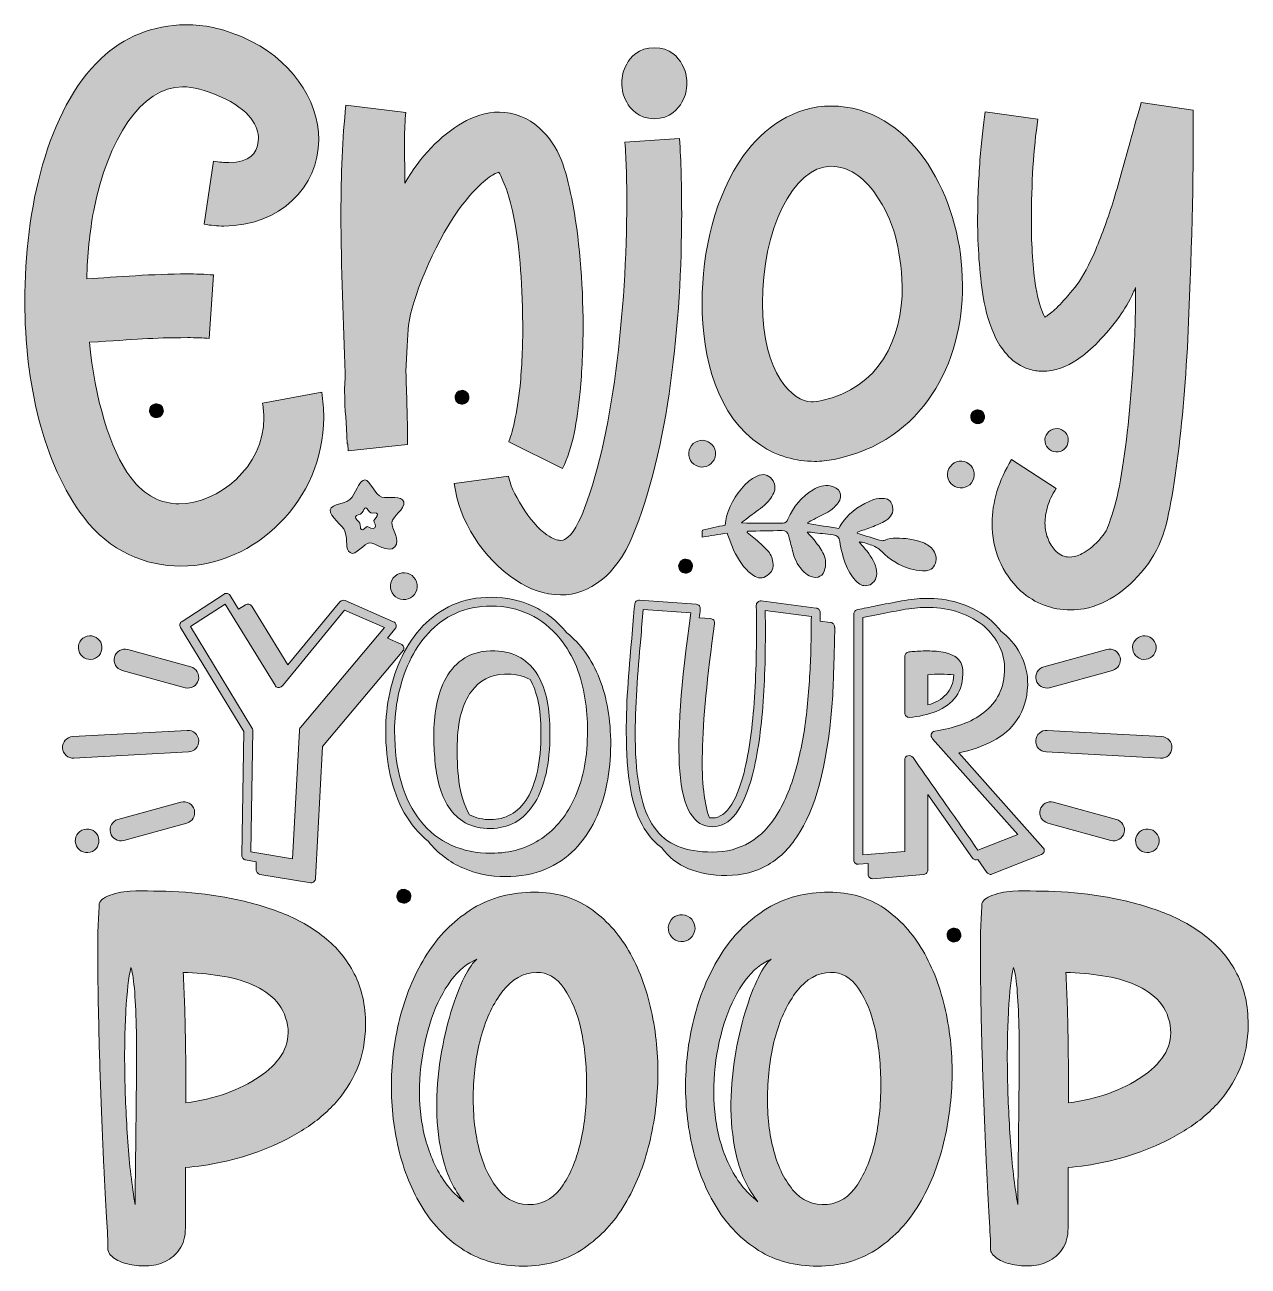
# Model space of a CAD drawing. Header units: inches. Extents: x 117 to 963, y -969 to -111.
import ezdxf

# ---------------------------------------------------------------- set-up
doc = ezdxf.new("R2010")
doc.units = ezdxf.units.IN
doc.header["$MEASUREMENT"] = 0
doc.layers.add('Layer 1', color=7, linetype='Continuous')

# ---------------------------------------------------------------- blocks, each defined once
blk = doc.blocks.new('block 2')
at = {"layer": 'Layer 1', "true_color": 0xffffff}
h = blk.add_hatch(color=7, dxfattribs=at)
h.dxf.hatch_style = 2
edge = h.paths.add_edge_path()
edge.add_spline(control_points=[(225.13, -485.14), (276.02, -485.14), (323.9, -439.81), (323.9, -382.24), (323.9, -376.6), (323.44, -370.72), (322.51, -364.84), (322.51, -364.84), (281.57, -372.44), (281.57, -372.44), (282.03, -375.87), (282.49, -379.3), (282.49, -382.48), (282.49, -416.78), (250.81, -442.02), (223.75, -442.02), (211.72, -442.02), (199.92, -436.63), (190.44, -423.89), (175.64, -404.29), (165.69, -368.76), (161.76, -330.3), (195.3, -328.34), (203.85, -327.11), (229.76, -327.11), (235.31, -327.11), (240.4, -327.36), (244.56, -327.6), (244.56, -327.6), (247.57, -283.75), (247.57, -283.75), (241.79, -283.26), (235.54, -283.01), (228.83, -283.01), (207.09, -283.01), (180.03, -285.22), (159.91, -286.44), (160.37, -270.03), (161.99, -254.1), (164.76, -239.15), (174.71, -189.91), (197.38, -153.65), (226.29, -153.65), (233.46, -153.65), (241.79, -155.85), (251.96, -160.26), (273.48, -169.57), (278.79, -181.58), (278.79, -189.42), (278.79, -189.42), (278.33, -192.85), (278.33, -192.85), (277.18, -198.97), (273.24, -206.08), (258.21, -206.08), (255.2, -206.08), (251.73, -205.83), (247.57, -205.1), (247.57, -205.1), (241.09, -248.71), (241.09, -248.71), (245.72, -249.44), (250.35, -249.94), (254.74, -249.94), (293.6, -249.94), (320.43, -222.74), (320.43, -190.4), (320.43, -161.98), (300.77, -133.8), (267.92, -119.35), (252.89, -112.98), (241.56, -110.77), (228.37, -110.77), (205.94, -110.77), (185.35, -119.35), (169.85, -134.05), (132.38, -169.82), (117.12, -238.17), (117.12, -302.12), (117.12, -358.23), (129.61, -413.84), (157.83, -451.33), (175.64, -474.85), (200.62, -485.14), (225.13, -485.14)], knot_values=[0, 0, 0, 0, 1, 1, 1, 2, 2, 2, 3, 3, 3, 4, 4, 4, 5, 5, 5, 6, 6, 6, 7, 7, 7, 8, 8, 8, 9, 9, 9, 10, 10, 10, 11, 11, 11, 12, 12, 12, 13, 13, 13, 14, 14, 14, 15, 15, 15, 16, 16, 16, 17, 17, 17, 18, 18, 18, 19, 19, 19, 20, 20, 20, 21, 21, 21, 22, 22, 22, 23, 23, 23, 24, 24, 24, 25, 25, 25, 26, 26, 26, 27, 27, 27, 28, 28, 28, 28], degree=3, periodic=1)
h = blk.add_hatch(color=7, dxfattribs=at)
h.dxf.hatch_style = 2
edge = h.paths.add_edge_path()
edge.add_spline(control_points=[(552.5, -175.7), (563.46, -175.7), (569.16, -168.74), (571.69, -164.32), (574.21, -159.89), (575.06, -155.67), (575.06, -151.03), (575.06, -146.61), (574.21, -142.39), (571.69, -137.96), (569.16, -133.32), (563.46, -126.58), (552.5, -126.58), (541.74, -126.58), (535.84, -133.32), (533.52, -137.96), (530.99, -142.39), (530.15, -146.61), (530.15, -151.03), (530.15, -155.67), (530.99, -159.89), (533.52, -164.32), (535.84, -168.74), (541.74, -175.7), (552.5, -175.7)], knot_values=[0, 0, 0, 0, 1, 1, 1, 2, 2, 2, 3, 3, 3, 4, 4, 4, 5, 5, 5, 6, 6, 6, 7, 7, 7, 8, 8, 8, 8], degree=3, periodic=1)
h = blk.add_hatch(color=7, dxfattribs=at)
h.dxf.hatch_style = 2
edge = h.paths.add_edge_path()
edge.add_spline(control_points=[(338.33, -363.34), (338.33, -379.55), (339.72, -384.19), (340.19, -400.63), (340.19, -400.63), (340.65, -400.63), (340.65, -400.63), (340.65, -400.63), (340.88, -405.5), (340.88, -405.5), (340.88, -405.5), (381.88, -401.1), (381.88, -401.1), (381.88, -401.1), (381.88, -396.69), (381.88, -396.69), (381.88, -383.72), (381.19, -365.66), (380.72, -350.6), (381.19, -338.79), (381.88, -326.28), (382.58, -318.4), (384.66, -300.8), (399.49, -263.96), (416.63, -239.41), (425.43, -227.13), (434.93, -217.87), (440.72, -214.63), (443.5, -213), (445.12, -212.77), (445.12, -212.77), (445.12, -212.77), (445.35, -213.24), (445.35, -213.24), (445.35, -213.24), (451.37, -224.35), (454.39, -239.41), (459.71, -264.2), (460.87, -284.58), (461.57, -318.17), (461.57, -332.99), (460.87, -347.59), (459.71, -360.56), (457.86, -379.09), (453.92, -394.61), (451.84, -399.24), (451.84, -399.24), (489.13, -417.54), (489.13, -417.54), (496.31, -402.95), (499.09, -385.34), (501.18, -364.5), (502.57, -350.37), (503.26, -335.08), (503.26, -319.33), (503.26, -288.29), (500.72, -257.48), (495.39, -230.84), (491.22, -211.15), (487.51, -194.94), (472.92, -181.96), (465.51, -175.25), (455.31, -171.31), (445.58, -171.08), (435.86, -171.08), (427.28, -174.32), (419.87, -178.49), (405.05, -187.06), (390.22, -202.12), (380.03, -220.19), (380.03, -220.19), (379.8, -191), (379.8, -191), (379.8, -183.59), (380.03, -176.87), (380.72, -171.31), (380.72, -171.31), (339.26, -166.44), (339.26, -166.44), (336.71, -189.15), (335.79, -214.63), (335.79, -241.26), (335.79, -278.79), (337.64, -317.7), (338.8, -351.76), (338.8, -356.85), (338.33, -358.01), (338.33, -363.34)], knot_values=[0, 0, 0, 0, 1, 1, 1, 2, 2, 2, 3, 3, 3, 4, 4, 4, 5, 5, 5, 6, 6, 6, 7, 7, 7, 8, 8, 8, 9, 9, 9, 10, 10, 10, 11, 11, 11, 12, 12, 12, 13, 13, 13, 14, 14, 14, 15, 15, 15, 16, 16, 16, 17, 17, 17, 18, 18, 18, 19, 19, 19, 20, 20, 20, 21, 21, 21, 22, 22, 22, 23, 23, 23, 24, 24, 24, 25, 25, 25, 26, 26, 26, 27, 27, 27, 28, 28, 28, 29, 29, 29, 29], degree=3, periodic=1)
h = blk.add_hatch(color=7, dxfattribs=at)
h.dxf.hatch_style = 2
edge = h.paths.add_edge_path()
edge.add_spline(control_points=[(626.13, -401.56), (637.25, -408.97), (650.45, -412.68), (663.42, -412.68), (667.82, -412.68), (672.46, -412.21), (676.86, -411.29), (738.94, -398.78), (765.81, -344.58), (765.81, -290.83), (765.81, -290.83), (765.35, -279.49), (765.35, -279.49), (761.64, -225.51), (729.21, -167.37), (675, -166.91), (649.29, -166.91), (627.98, -181.96), (614.32, -201.19), (594.63, -228.52), (585.59, -267.44), (585.59, -302.88), (585.59, -341.1), (596.25, -381.87), (626.13, -401.56)], knot_values=[0, 0, 0, 0, 1, 1, 1, 2, 2, 2, 3, 3, 3, 4, 4, 4, 5, 5, 5, 6, 6, 6, 7, 7, 7, 8, 8, 8, 8], degree=3, periodic=1)
edge = h.paths.add_edge_path()
edge.add_spline(control_points=[(674.77, -208.6), (686.59, -208.83), (696.78, -215.09), (706.05, -228.52), (717.86, -245.43), (722.96, -264.66), (724.11, -291.53), (724.11, -328.36), (707.9, -362.18), (668.52, -370.52), (665.51, -371.21), (663.19, -371.45), (661.11, -371.45), (648.83, -371.45), (627.29, -352.45), (627.29, -303.34), (627.29, -253.54), (648.13, -208.6), (674.77, -208.6)], knot_values=[0, 0, 0, 0, 1, 1, 1, 2, 2, 2, 3, 3, 3, 4, 4, 4, 5, 5, 5, 6, 6, 6, 6], degree=3, periodic=1)
h = blk.add_hatch(color=7, dxfattribs=at)
h.dxf.hatch_style = 2
edge = h.paths.add_edge_path()
edge.add_spline(control_points=[(788.88, -327.64), (791.12, -331.93), (793.98, -336.22), (797.66, -340.1), (801.34, -343.99), (806.04, -347.05), (811.76, -348.89), (814.82, -349.91), (817.89, -350.32), (820.95, -350.32), (829.53, -350.32), (837.71, -347.66), (845.27, -342.15), (854.87, -335.81), (864.47, -325.8), (874.28, -312.52), (877.75, -307.62), (881.02, -302.1), (883.88, -295.97), (884.49, -294.75), (884.9, -293.52), (885.51, -292.5), (885.31, -297.81), (885.31, -302.71), (885.31, -307.01), (885.31, -314.56), (885.11, -322.94), (884.49, -332.14), (882.86, -364.01), (880.2, -392.21), (876.52, -416.72), (874.69, -428.78), (872.44, -438.99), (869.99, -447.16), (867.33, -455.34), (865.7, -460.03), (864.67, -461.47), (860.38, -467.39), (856.3, -471.48), (852.62, -473.93), (848.74, -476.59), (845.67, -478.02), (843.02, -478.42), (843.02, -478.42), (839.75, -478.83), (839.75, -478.83), (836.28, -478.83), (833.21, -477.61), (830.56, -474.95), (828.51, -473.11), (826.67, -470.46), (825.24, -466.98), (823.61, -463.51), (822.79, -459.63), (822.79, -455.13), (822.79, -451.66), (823.4, -447.78), (824.63, -443.9), (825.65, -440.01), (827.69, -435.72), (830.56, -431.43), (830.56, -431.43), (799.7, -411.41), (799.7, -411.41), (790.71, -426.32), (786.22, -441.03), (786.22, -455.34), (786.22, -473.93), (792.76, -489.46), (806.04, -502.33), (816.05, -511.11), (827.49, -515.4), (840.57, -515.4), (843.63, -515.4), (846.9, -515.2), (849.96, -514.59), (866.51, -511.11), (881.43, -500.69), (894.3, -483.33), (899.82, -475.56), (903.9, -466.57), (906.56, -456.56), (909.01, -446.55), (911.05, -435.31), (912.89, -422.44), (916.77, -396.09), (919.43, -366.67), (921.27, -334.18), (924.34, -268.59), (925.56, -215.68), (925.36, -175.22), (925.36, -175.22), (925.36, -169.71), (925.36, -169.71), (925.36, -169.71), (889.4, -164.4), (889.4, -164.4), (887.15, -172.36), (884.49, -181.35), (881.63, -191.77), (878.16, -204.64), (874.48, -217.93), (870.4, -231.61), (866.51, -244.08), (862.22, -255.72), (857.93, -266.14), (853.44, -276.77), (849.15, -284.73), (845.06, -290.25), (836.07, -301.69), (829.33, -308.84), (824.83, -311.5), (824.02, -312.11), (823.2, -312.52), (822.79, -312.93), (822.38, -312.32), (822.18, -311.91), (821.77, -311.09), (819.93, -307.21), (818.09, -300.88), (816.46, -292.5), (814.41, -278.81), (813.39, -263.69), (813.39, -247.14), (813.39, -220.17), (814.82, -196.47), (817.89, -176.04), (817.89, -176.04), (781.52, -170.93), (781.52, -170.93), (780.09, -180.13), (778.86, -191.16), (777.84, -204.44), (776.82, -217.72), (776.21, -231.41), (776.21, -245.92), (776.21, -264.1), (777.43, -281.67), (780.09, -298.83), (781.72, -309.25), (784.58, -318.86), (788.88, -327.64)], knot_values=[0, 0, 0, 0, 1, 1, 1, 2, 2, 2, 3, 3, 3, 4, 4, 4, 5, 5, 5, 6, 6, 6, 7, 7, 7, 8, 8, 8, 9, 9, 9, 10, 10, 10, 11, 11, 11, 12, 12, 12, 13, 13, 13, 14, 14, 14, 15, 15, 15, 16, 16, 16, 17, 17, 17, 18, 18, 18, 19, 19, 19, 20, 20, 20, 21, 21, 21, 22, 22, 22, 23, 23, 23, 24, 24, 24, 25, 25, 25, 26, 26, 26, 27, 27, 27, 28, 28, 28, 29, 29, 29, 30, 30, 30, 31, 31, 31, 32, 32, 32, 33, 33, 33, 34, 34, 34, 35, 35, 35, 36, 36, 36, 37, 37, 37, 38, 38, 38, 39, 39, 39, 40, 40, 40, 41, 41, 41, 42, 42, 42, 43, 43, 43, 44, 44, 44, 45, 45, 45, 46, 46, 46, 47, 47, 47, 47], degree=3, periodic=1)
h = blk.add_hatch(color=7, dxfattribs=at)
h.dxf.hatch_style = 2
edge = h.paths.add_edge_path()
edge.add_spline(control_points=[(457.2, -495.13), (465.84, -500.82), (476.38, -505.04), (487.77, -505.04), (508.01, -505.04), (525.93, -491.33), (537.32, -464.77), (562.41, -405.52), (571.48, -315.49), (571.48, -240.85), (571.48, -222.51), (571.05, -205.22), (570, -189.41), (570, -189.41), (532.26, -191.94), (532.26, -191.94), (533.1, -204.59), (533.52, -218.5), (533.52, -233.47), (533.52, -306.42), (523.61, -399.41), (502.32, -450.01), (496.63, -463.5), (491.78, -466.45), (489.46, -467.09), (489.46, -467.09), (487.56, -467.3), (487.56, -467.3), (485.45, -467.3), (482.71, -466.45), (478.28, -463.5), (466.69, -455.7), (452.98, -432.51), (451.72, -423.02), (451.72, -423.02), (414.19, -428.08), (414.19, -428.08), (417.56, -453.8), (433.58, -479.31), (457.2, -495.13)], knot_values=[0, 0, 0, 0, 1, 1, 1, 2, 2, 2, 3, 3, 3, 4, 4, 4, 5, 5, 5, 6, 6, 6, 7, 7, 7, 8, 8, 8, 9, 9, 9, 10, 10, 10, 11, 11, 11, 12, 12, 12, 13, 13, 13, 13], degree=3, periodic=1)
h = blk.add_hatch(color=7, dxfattribs=at)
h.dxf.hatch_style = 2
edge = h.paths.add_edge_path()
edge.add_spline(control_points=[(424.17, -369.58), (424.86, -367.02), (423.33, -364.38), (420.77, -363.69), (418.2, -363), (415.56, -364.53), (414.88, -367.09), (414.19, -369.66), (415.71, -372.3), (418.28, -372.98), (420.85, -373.67), (423.48, -372.15), (424.17, -369.58)], knot_values=[0, 0, 0, 0, 1, 1, 1, 2, 2, 2, 3, 3, 3, 4, 4, 4, 4], degree=3, periodic=1)
h = blk.add_hatch(color=7, dxfattribs=at)
h.dxf.hatch_style = 2
edge = h.paths.add_edge_path()
edge.add_spline(control_points=[(203.5, -376.4), (202.81, -378.97), (204.33, -381.6), (206.9, -382.29), (209.47, -382.98), (212.1, -381.45), (212.79, -378.89), (213.48, -376.32), (211.95, -373.68), (209.39, -373), (206.82, -372.31), (204.18, -373.83), (203.5, -376.4)], knot_values=[0, 0, 0, 0, 1, 1, 1, 2, 2, 2, 3, 3, 3, 4, 4, 4, 4], degree=3, periodic=1)
h = blk.add_hatch(color=7, dxfattribs=at)
h.dxf.hatch_style = 2
edge = h.paths.add_edge_path()
edge.add_spline(control_points=[(774.96, -386.47), (777.53, -387.15), (780.17, -385.63), (780.85, -383.06), (781.54, -380.5), (780.02, -377.86), (777.45, -377.17), (774.89, -376.49), (772.25, -378.01), (771.56, -380.58), (770.87, -383.14), (772.4, -385.78), (774.96, -386.47)], knot_values=[0, 0, 0, 0, 1, 1, 1, 2, 2, 2, 3, 3, 3, 4, 4, 4, 4], degree=3, periodic=1)
h = blk.add_hatch(color=7, dxfattribs=at)
h.dxf.hatch_style = 2
edge = h.paths.add_edge_path()
edge.add_spline(control_points=[(838.66, -400.18), (839.81, -395.86), (837.25, -391.42), (832.93, -390.26), (828.61, -389.1), (824.17, -391.67), (823.01, -395.99), (821.85, -400.31), (824.42, -404.75), (828.74, -405.91), (833.06, -407.06), (837.5, -404.5), (838.66, -400.18)], knot_values=[0, 0, 0, 0, 1, 1, 1, 2, 2, 2, 3, 3, 3, 4, 4, 4, 4], degree=3, periodic=1)
h = blk.add_hatch(color=7, dxfattribs=at)
h.dxf.hatch_style = 2
edge = h.paths.add_edge_path()
edge.add_spline(control_points=[(583.2, -416.3), (588.14, -417.62), (593.22, -414.69), (594.54, -409.75), (595.87, -404.8), (592.93, -399.72), (587.99, -398.4), (583.04, -397.08), (577.96, -400.01), (576.64, -404.95), (575.32, -409.9), (578.25, -414.98), (583.2, -416.3)], knot_values=[0, 0, 0, 0, 1, 1, 1, 2, 2, 2, 3, 3, 3, 4, 4, 4, 4], degree=3, periodic=1)
h = blk.add_hatch(color=7, dxfattribs=at)
h.dxf.hatch_style = 2
edge = h.paths.add_edge_path()
edge.add_spline(control_points=[(755.69, -419.42), (754.37, -424.37), (757.3, -429.45), (762.24, -430.77), (767.19, -432.09), (772.27, -429.16), (773.59, -424.21), (774.91, -419.27), (771.98, -414.19), (767.04, -412.87), (762.09, -411.54), (757.01, -414.48), (755.69, -419.42)], knot_values=[0, 0, 0, 0, 1, 1, 1, 2, 2, 2, 3, 3, 3, 4, 4, 4, 4], degree=3, periodic=1)
h = blk.add_hatch(color=7, dxfattribs=at)
h.dxf.hatch_style = 2
edge = h.paths.add_edge_path()
edge.add_spline(control_points=[(342.08, -475.79), (346, -478.49), (351.96, -469.2), (355.54, -468.95), (359.13, -468.7), (368.94, -476.69), (373.15, -471.87), (377.37, -467.05), (370.48, -459.2), (371, -454.93), (371.51, -450.65), (380.23, -445.77), (379.22, -440.72), (378.21, -435.68), (368.76, -438.62), (364.07, -437.44), (359.39, -436.27), (355.84, -425.42), (352.31, -425.53), (348.78, -425.64), (346.99, -431.91), (343.53, -437.36), (340.07, -442.8), (329.07, -441.65), (328.44, -446.21), (327.81, -450.78), (337.3, -457.14), (338.59, -460.98), (340.96, -468.05), (338.16, -473.09), (342.08, -475.79)], knot_values=[0, 0, 0, 0, 1, 1, 1, 2, 2, 2, 3, 3, 3, 4, 4, 4, 5, 5, 5, 6, 6, 6, 7, 7, 7, 8, 8, 8, 9, 9, 9, 10, 10, 10, 10], degree=3, periodic=1)
edge = h.paths.add_edge_path()
edge.add_spline(control_points=[(345.79, -450.96), (345.98, -449.58), (349.3, -449.93), (350.35, -448.29), (351.39, -446.64), (351.93, -444.75), (353, -444.72), (354.06, -444.68), (355.13, -447.96), (356.55, -448.31), (357.96, -448.67), (360.81, -447.78), (361.12, -449.3), (361.42, -450.82), (358.79, -452.3), (358.64, -453.59), (358.48, -454.88), (360.56, -457.25), (359.29, -458.7), (358.02, -460.16), (355.05, -457.74), (353.97, -457.82), (352.89, -457.9), (351.09, -460.7), (349.91, -459.88), (348.73, -459.07), (349.57, -457.55), (348.86, -455.41), (348.47, -454.26), (345.6, -452.34), (345.79, -450.96)], knot_values=[0, 0, 0, 0, 1, 1, 1, 2, 2, 2, 3, 3, 3, 4, 4, 4, 5, 5, 5, 6, 6, 6, 7, 7, 7, 8, 8, 8, 9, 9, 9, 10, 10, 10, 10], degree=3, periodic=1)
h = blk.add_hatch(color=7, dxfattribs=at)
h.dxf.hatch_style = 2
edge = h.paths.add_edge_path()
edge.add_spline(control_points=[(701.92, -470.3), (704.97, -471.23), (707.54, -472.76), (709.85, -475.09), (715.38, -480.68), (722.02, -484.66), (729.56, -486.95), (732.31, -487.78), (735.25, -488.14), (738.14, -488.39), (741.56, -488.68), (744.76, -487.79), (746.44, -484.48), (748.2, -481.01), (747.74, -477.46), (745.65, -474.24), (743.94, -471.6), (741.31, -470.04), (738.46, -468.89), (732.44, -466.44), (726.12, -465.77), (719.68, -465.74), (717.07, -465.73), (714.55, -465.96), (712.14, -467.11), (711.39, -467.47), (710.34, -467.69), (709.58, -467.47), (704.02, -465.85), (698.5, -464.1), (692.97, -462.38), (692.98, -462.12), (692.99, -461.86), (693, -461.59), (696.26, -460.46), (699.58, -459.47), (702.78, -458.17), (706.19, -456.79), (709.66, -455.4), (712.8, -453.52), (716.3, -451.42), (718.2, -448.19), (717.35, -443.84), (716.74, -440.72), (715.02, -438.66), (711.82, -438.39), (709.31, -438.18), (706.57, -438.3), (704.22, -439.11), (695.77, -442.05), (688.75, -447.17), (683.18, -454.19), (682.08, -455.57), (681.31, -457.22), (680.19, -459.05), (673.15, -457.95), (666.01, -456.83), (658.87, -455.71), (658.82, -455.47), (658.77, -455.22), (658.72, -454.98), (660.11, -454.24), (661.5, -453.51), (662.9, -452.78), (666.57, -450.85), (670.38, -449.14), (673.86, -446.92), (676.07, -445.51), (678.2, -443.61), (679.67, -441.46), (683.41, -436), (680.85, -430.61), (674.3, -429.62), (670, -428.97), (666.04, -430.01), (662.41, -432.27), (654.45, -437.22), (648.64, -444.05), (644.99, -452.66), (644.3, -454.28), (643.59, -455.27), (641.67, -455.3), (632.16, -455.4), (622.66, -455.59), (612.86, -455.17), (613.85, -454.36), (614.83, -453.53), (615.85, -452.76), (619.69, -449.85), (623.62, -447.05), (627.38, -444.04), (630.29, -441.72), (632.87, -439.04), (634.61, -435.69), (636.25, -432.52), (636.65, -429.3), (634.72, -426.07), (632.69, -422.68), (628.91, -420.93), (625.2, -422.27), (622.63, -423.21), (620.02, -424.57), (617.98, -426.37), (610.48, -432.97), (605.42, -441.24), (602.49, -450.78), (601.94, -452.57), (601.85, -454.51), (601.5, -456.73), (596.51, -457.84), (591.29, -459.01), (585.78, -460.24), (585.72, -461.69), (585.67, -463.09), (585.59, -464.99), (591.51, -464.07), (597.11, -463.2), (602.97, -462.29), (603.69, -464.17), (604.34, -465.69), (604.85, -467.25), (606.97, -473.82), (610.1, -479.91), (614.36, -485.31), (616.27, -487.73), (618.66, -489.91), (621.21, -491.66), (624.17, -493.69), (627.59, -493.87), (630.7, -491.68), (633.91, -489.42), (635.23, -486.26), (634.61, -482.31), (634.13, -479.21), (632.87, -476.42), (630.77, -474.21), (627.85, -471.14), (624.65, -468.32), (621.47, -465.5), (619.99, -464.19), (618.28, -463.13), (616.68, -461.96), (616.76, -461.63), (616.84, -461.3), (616.92, -460.97), (624.87, -460.82), (632.82, -460.67), (640.77, -460.5), (643.44, -460.45), (644.91, -461.79), (645.54, -464.31), (646.52, -468.23), (647.6, -472.12), (648.59, -476.03), (649.9, -481.16), (652.44, -485.61), (656.23, -489.26), (657.57, -490.55), (659.24, -491.67), (660.97, -492.33), (665.64, -494.11), (669.56, -491.9), (670.62, -486.99), (671.46, -483.14), (671.02, -479.25), (669.21, -475.84), (667.49, -472.61), (665.13, -469.71), (662.91, -466.78), (661.64, -465.11), (660.07, -463.67), (658.18, -461.63), (659.78, -461.7), (660.73, -461.69), (661.67, -461.79), (666.56, -462.35), (671.45, -462.99), (676.36, -463.49), (679.18, -463.77), (680.45, -465.29), (680.85, -468), (681.73, -473.89), (683.21, -479.65), (685.48, -485.17), (687.21, -489.37), (689.69, -493.07), (692.95, -496.26), (695.16, -498.41), (697.69, -499.17), (700.65, -498.34), (703.8, -497.45), (705.48, -495.18), (706.14, -492.12), (706.68, -489.66), (706.4, -487.24), (705.52, -484.85), (703.71, -479.91), (700.59, -475.82), (697.25, -471.87), (696.39, -470.84), (695.51, -469.83), (694.29, -468.39), (695.43, -468.52), (696.14, -468.5), (696.79, -468.68), (698.52, -469.18), (700.21, -469.77), (701.92, -470.3)], knot_values=[0, 0, 0, 0, 1, 1, 1, 2, 2, 2, 3, 3, 3, 4, 4, 4, 5, 5, 5, 6, 6, 6, 7, 7, 7, 8, 8, 8, 9, 9, 9, 10, 10, 10, 11, 11, 11, 12, 12, 12, 13, 13, 13, 14, 14, 14, 15, 15, 15, 16, 16, 16, 17, 17, 17, 18, 18, 18, 19, 19, 19, 20, 20, 20, 21, 21, 21, 22, 22, 22, 23, 23, 23, 24, 24, 24, 25, 25, 25, 26, 26, 26, 27, 27, 27, 28, 28, 28, 29, 29, 29, 30, 30, 30, 31, 31, 31, 32, 32, 32, 33, 33, 33, 34, 34, 34, 35, 35, 35, 36, 36, 36, 37, 37, 37, 38, 38, 38, 39, 39, 39, 40, 40, 40, 41, 41, 41, 42, 42, 42, 43, 43, 43, 44, 44, 44, 45, 45, 45, 46, 46, 46, 47, 47, 47, 48, 48, 48, 49, 49, 49, 50, 50, 50, 51, 51, 51, 52, 52, 52, 53, 53, 53, 54, 54, 54, 55, 55, 55, 56, 56, 56, 57, 57, 57, 58, 58, 58, 59, 59, 59, 60, 60, 60, 61, 61, 61, 62, 62, 62, 63, 63, 63, 64, 64, 64, 65, 65, 65, 66, 66, 66, 67, 67, 67, 68, 68, 68, 69, 69, 69, 69], degree=3, periodic=1)
h = blk.add_hatch(color=7, dxfattribs=at)
h.dxf.hatch_style = 2
edge = h.paths.add_edge_path()
edge.add_spline(control_points=[(569.54, -483.9), (568.86, -486.46), (570.38, -489.1), (572.95, -489.79), (575.51, -490.47), (578.15, -488.95), (578.84, -486.38), (579.52, -483.82), (578, -481.18), (575.43, -480.49), (572.87, -479.81), (570.23, -481.33), (569.54, -483.9)], knot_values=[0, 0, 0, 0, 1, 1, 1, 2, 2, 2, 3, 3, 3, 4, 4, 4, 4], degree=3, periodic=1)
h = blk.add_hatch(color=7, dxfattribs=at)
h.dxf.hatch_style = 2
edge = h.paths.add_edge_path()
edge.add_spline(control_points=[(388.25, -501.42), (389.57, -496.47), (386.64, -491.39), (381.7, -490.07), (376.75, -488.75), (371.67, -491.68), (370.35, -496.62), (369.03, -501.57), (371.96, -506.65), (376.9, -507.97), (381.85, -509.29), (386.93, -506.36), (388.25, -501.42)], knot_values=[0, 0, 0, 0, 1, 1, 1, 2, 2, 2, 3, 3, 3, 4, 4, 4, 4], degree=3, periodic=1)
h = blk.add_hatch(color=7, dxfattribs=at)
h.dxf.hatch_style = 2
edge = h.paths.add_edge_path()
edge.add_spline(control_points=[(277.85, -697.09), (278.33, -697.7), (278.96, -698.09), (279.74, -698.27), (279.74, -698.27), (314.97, -704.14), (314.97, -704.14), (315.84, -704.14), (316.58, -703.85), (317.19, -703.29), (317.79, -702.72), (318.14, -702.01), (318.23, -701.14), (318.23, -701.14), (323.06, -609.95), (323.06, -609.95), (323.06, -609.95), (379.02, -543.15), (379.02, -543.15), (379.37, -542.37), (379.39, -541.59), (379.09, -540.81), (378.78, -540.02), (378.24, -539.46), (377.46, -539.11), (377.46, -539.11), (367.93, -534.93), (367.93, -534.93), (367.93, -534.93), (373.8, -527.76), (373.8, -527.76), (374.15, -526.89), (374.17, -526.09), (373.87, -525.35), (373.56, -524.61), (373.02, -524.02), (372.24, -523.58), (372.24, -523.58), (338.71, -508.97), (338.71, -508.97), (337.32, -508.45), (336.1, -508.71), (335.06, -509.76), (335.06, -509.76), (299.05, -553.46), (299.05, -553.46), (299.05, -553.46), (274.13, -512.76), (274.13, -512.76), (273.61, -512.06), (272.96, -511.63), (272.18, -511.45), (271.39, -511.28), (270.61, -511.41), (269.83, -511.84), (269.83, -511.84), (265, -514.84), (265, -514.84), (265, -514.84), (259.13, -505.32), (259.13, -505.32), (258.7, -504.62), (258.07, -504.19), (257.24, -504.02), (256.41, -503.84), (255.65, -503.97), (254.96, -504.41), (254.96, -504.41), (225.87, -523.32), (225.87, -523.32), (225.08, -523.84), (224.61, -524.5), (224.43, -525.28), (224.26, -526.06), (224.39, -526.8), (224.82, -527.5), (224.82, -527.5), (268.52, -599.51), (268.52, -599.51), (268.52, -599.51), (267.22, -685.09), (267.22, -685.09), (267.22, -685.87), (267.46, -686.57), (267.94, -687.18), (268.41, -687.79), (269.05, -688.18), (269.83, -688.35), (269.83, -688.35), (277.26, -689.53), (277.26, -689.53), (277.26, -689.53), (277.13, -695.01), (277.13, -695.01), (277.13, -695.79), (277.37, -696.49), (277.85, -697.09)], knot_values=[0, 0, 0, 0, 1, 1, 1, 2, 2, 2, 3, 3, 3, 4, 4, 4, 5, 5, 5, 6, 6, 6, 7, 7, 7, 8, 8, 8, 9, 9, 9, 10, 10, 10, 11, 11, 11, 12, 12, 12, 13, 13, 13, 14, 14, 14, 15, 15, 15, 16, 16, 16, 17, 17, 17, 18, 18, 18, 19, 19, 19, 20, 20, 20, 21, 21, 21, 22, 22, 22, 23, 23, 23, 24, 24, 24, 25, 25, 25, 26, 26, 26, 27, 27, 27, 28, 28, 28, 29, 29, 29, 30, 30, 30, 31, 31, 31, 32, 32, 32, 32], degree=3, periodic=1)
edge = h.paths.add_edge_path()
edge.add_spline(control_points=[(273.48, -682.61), (273.48, -682.61), (274.79, -598.6), (274.79, -598.6), (274.79, -597.99), (274.61, -597.42), (274.26, -596.9), (274.26, -596.9), (231.74, -526.85), (231.74, -526.85), (231.74, -526.85), (255.61, -511.32), (255.61, -511.32), (255.61, -511.32), (290.18, -567.55), (290.18, -567.55), (290.62, -568.33), (291.24, -568.81), (292.07, -568.98), (292.9, -569.16), (293.66, -569.03), (294.36, -568.59), (294.7, -568.33), (295.01, -568.07), (295.27, -567.81), (295.27, -567.81), (338.32, -515.5), (338.32, -515.5), (338.32, -515.5), (365.98, -527.63), (365.98, -527.63), (365.98, -527.63), (307.79, -596.77), (307.79, -596.77), (307.27, -597.29), (307.01, -597.94), (307.01, -598.73), (307.01, -598.73), (302.31, -687.44), (302.31, -687.44), (302.31, -687.44), (273.48, -682.61), (273.48, -682.61)], knot_values=[0, 0, 0, 0, 1, 1, 1, 2, 2, 2, 3, 3, 3, 4, 4, 4, 5, 5, 5, 6, 6, 6, 7, 7, 7, 8, 8, 8, 9, 9, 9, 10, 10, 10, 11, 11, 11, 12, 12, 12, 13, 13, 13, 14, 14, 14, 14], degree=3, periodic=1)
h = blk.add_hatch(color=7, dxfattribs=at)
h.dxf.hatch_style = 2
edge = h.paths.add_edge_path()
edge.add_spline(control_points=[(396.24, -675.57), (402.94, -683.74), (410.85, -689.83), (419.99, -693.83), (429.12, -697.83), (438.99, -699.83), (449.6, -699.83), (459.86, -699.83), (468.97, -698.16), (476.93, -694.81), (484.89, -691.46), (491.74, -686.85), (497.48, -680.98), (503.22, -675.11), (507.94, -668.33), (511.63, -660.63), (515.33, -652.93), (518.05, -644.65), (519.79, -635.78), (521.53, -626.91), (522.4, -617.91), (522.4, -608.77), (522.4, -599.9), (521.75, -591.66), (520.44, -584.05), (519.14, -576.44), (517.22, -569.46), (514.7, -563.11), (509.22, -549.46), (501.65, -538.8), (492, -531.15), (485.3, -522.98), (477.5, -516.85), (468.58, -512.76), (459.67, -508.67), (450.12, -506.63), (439.95, -506.63), (429.95, -506.63), (420.99, -508.41), (413.07, -511.97), (405.16, -515.54), (398.31, -520.39), (392.53, -526.52), (386.74, -532.65), (381.94, -539.65), (378.11, -547.52), (374.28, -555.4), (371.43, -563.76), (369.56, -572.64), (367.69, -581.51), (366.76, -590.34), (366.76, -599.12), (366.76, -609.9), (367.8, -620.08), (369.89, -629.65), (371.98, -639.21), (375.22, -647.89), (379.61, -655.67), (384, -663.46), (389.55, -670.09), (396.24, -675.57)], knot_values=[0, 0, 0, 0, 1, 1, 1, 2, 2, 2, 3, 3, 3, 4, 4, 4, 5, 5, 5, 6, 6, 6, 7, 7, 7, 8, 8, 8, 9, 9, 9, 10, 10, 10, 11, 11, 11, 12, 12, 12, 13, 13, 13, 14, 14, 14, 15, 15, 15, 16, 16, 16, 17, 17, 17, 18, 18, 18, 19, 19, 19, 20, 20, 20, 20], degree=3, periodic=1)
edge = h.paths.add_edge_path()
edge.add_spline(control_points=[(372.89, -599.12), (372.89, -591.03), (373.74, -582.88), (375.44, -574.66), (377.13, -566.44), (379.7, -558.63), (383.13, -551.24), (386.57, -543.85), (390.94, -537.26), (396.24, -531.48), (401.55, -525.69), (407.83, -521.13), (415.1, -517.78), (422.36, -514.43), (430.64, -512.76), (439.95, -512.76), (449.25, -512.76), (457.97, -514.65), (466.1, -518.43), (474.24, -522.21), (481.35, -527.85), (487.43, -535.33), (492.13, -541.15), (495.87, -547.57), (498.65, -554.57), (501.44, -561.57), (503.42, -568.85), (504.59, -576.42), (505.76, -583.99), (506.35, -591.47), (506.35, -598.86), (506.35, -616.43), (503.57, -631.56), (498, -644.26), (492.43, -656.96), (484.65, -666.7), (474.65, -673.48), (464.65, -680.26), (452.99, -683.66), (439.69, -683.66), (429.6, -683.66), (420.4, -681.79), (412.1, -678.05), (403.79, -674.31), (396.72, -668.74), (390.9, -661.35), (385.16, -654.22), (380.72, -645.43), (377.59, -634.99), (374.46, -624.56), (372.89, -612.6), (372.89, -599.12)], knot_values=[0, 0, 0, 0, 1, 1, 1, 2, 2, 2, 3, 3, 3, 4, 4, 4, 5, 5, 5, 6, 6, 6, 7, 7, 7, 8, 8, 8, 9, 9, 9, 10, 10, 10, 11, 11, 11, 12, 12, 12, 13, 13, 13, 14, 14, 14, 15, 15, 15, 16, 16, 16, 17, 17, 17, 17], degree=3, periodic=1)
h = blk.add_hatch(color=7, dxfattribs=at)
h.dxf.hatch_style = 2
edge = h.paths.add_edge_path()
edge.add_spline(control_points=[(602.76, -699.05), (613.37, -699.05), (622.91, -696.57), (631.39, -691.61), (639.87, -686.66), (647.24, -679), (653.51, -668.65), (665.68, -648.74), (673.16, -617.38), (675.95, -574.59), (676.03, -573.38), (676.16, -570.35), (676.34, -565.53), (676.51, -560.7), (676.68, -555.33), (676.86, -549.42), (677.03, -543.5), (677.18, -538.33), (677.31, -533.89), (677.44, -529.45), (677.42, -527.24), (677.25, -527.24), (677.25, -526.37), (676.99, -525.65), (676.47, -525.08), (675.95, -524.52), (675.29, -524.19), (674.51, -524.11), (674.51, -524.11), (667.34, -523.19), (667.34, -523.19), (667.34, -523.02), (667.34, -522.63), (667.34, -522.02), (667.34, -521.41), (667.34, -520.74), (667.34, -520), (667.34, -519.26), (667.34, -518.37), (667.34, -517.32), (667.34, -516.45), (667.07, -515.74), (666.55, -515.17), (666.03, -514.61), (665.38, -514.28), (664.6, -514.19), (664.6, -514.19), (626.5, -509.23), (626.5, -509.23), (625.54, -509.15), (624.74, -509.39), (624.09, -509.95), (623.44, -510.52), (623.11, -511.32), (623.11, -512.37), (623.54, -534.63), (623.13, -555.81), (621.87, -575.9), (620.61, -595.99), (618.19, -613.3), (614.63, -627.82), (611.93, -638.34), (608.61, -646.39), (604.65, -651.96), (600.69, -657.52), (596.06, -659.91), (590.76, -659.13), (587.02, -650), (585.36, -634.91), (585.8, -613.86), (586.23, -591.34), (589.06, -561.72), (594.28, -525.02), (594.36, -524.06), (594.15, -523.24), (593.63, -522.54), (593.1, -521.85), (592.37, -521.45), (591.41, -521.37), (591.41, -521.37), (583.58, -520.84), (583.58, -520.84), (583.84, -518.93), (584.1, -517.02), (584.36, -515.11), (584.45, -514.15), (584.23, -513.32), (583.71, -512.63), (583.19, -511.93), (582.45, -511.54), (581.49, -511.45), (581.49, -511.45), (542.23, -508.71), (542.23, -508.71), (541.35, -508.63), (540.62, -508.86), (540.01, -509.43), (539.4, -510), (539.05, -510.71), (538.97, -511.58), (538.35, -518.89), (537.7, -526.71), (537.01, -535.06), (535.88, -546.55), (534.92, -558.18), (534.14, -569.96), (533.36, -581.75), (533.05, -593.29), (533.23, -604.6), (533.4, -634.43), (538.09, -655.96), (547.31, -669.17), (550.27, -673.44), (553.75, -677), (557.75, -679.87), (562.53, -686.48), (568.66, -691.31), (576.14, -694.35), (583.54, -697.49), (592.41, -699.05), (602.76, -699.05)], knot_values=[0, 0, 0, 0, 1, 1, 1, 2, 2, 2, 3, 3, 3, 4, 4, 4, 5, 5, 5, 6, 6, 6, 7, 7, 7, 8, 8, 8, 9, 9, 9, 10, 10, 10, 11, 11, 11, 12, 12, 12, 13, 13, 13, 14, 14, 14, 15, 15, 15, 16, 16, 16, 17, 17, 17, 18, 18, 18, 19, 19, 19, 20, 20, 20, 21, 21, 21, 22, 22, 22, 23, 23, 23, 24, 24, 24, 25, 25, 25, 26, 26, 26, 27, 27, 27, 28, 28, 28, 29, 29, 29, 30, 30, 30, 31, 31, 31, 32, 32, 32, 33, 33, 33, 34, 34, 34, 35, 35, 35, 36, 36, 36, 37, 37, 37, 38, 38, 38, 39, 39, 39, 40, 40, 40, 40], degree=3, periodic=1)
edge = h.paths.add_edge_path()
edge.add_spline(control_points=[(552.4, -665.65), (543.88, -653.48), (539.53, -633.13), (539.36, -604.6), (539.27, -593.47), (539.62, -582.05), (540.4, -570.35), (541.18, -558.66), (542.1, -547.07), (543.14, -535.59), (543.75, -528.72), (544.31, -521.89), (544.84, -515.11), (544.84, -515.11), (577.84, -517.32), (577.84, -517.32), (570.88, -566.64), (568.32, -603.16), (570.14, -626.91), (571.19, -639.95), (573.6, -649.63), (577.39, -655.93), (581.17, -662.24), (586.32, -665.39), (592.84, -665.39), (605.02, -665.39), (614.24, -653.39), (620.5, -629.39), (624.06, -615.21), (626.52, -598.36), (627.87, -578.83), (629.22, -559.31), (629.67, -538.28), (629.24, -515.76), (629.24, -515.76), (661.2, -519.93), (661.2, -519.93), (661.12, -526.63), (661.03, -533.07), (660.94, -539.24), (660.68, -552.29), (659.9, -565.88), (658.59, -580.01), (657.29, -594.14), (655.03, -607.75), (651.81, -620.84), (648.59, -633.93), (644.07, -645.52), (638.24, -655.61), (632.68, -664.92), (626.09, -671.78), (618.48, -676.22), (610.87, -680.66), (602.32, -682.87), (592.84, -682.87), (583.36, -682.87), (575.3, -681.5), (568.64, -678.76), (561.99, -676.02), (556.58, -671.65), (552.4, -665.65)], knot_values=[0, 0, 0, 0, 1, 1, 1, 2, 2, 2, 3, 3, 3, 4, 4, 4, 5, 5, 5, 6, 6, 6, 7, 7, 7, 8, 8, 8, 9, 9, 9, 10, 10, 10, 11, 11, 11, 12, 12, 12, 13, 13, 13, 14, 14, 14, 15, 15, 15, 16, 16, 16, 17, 17, 17, 18, 18, 18, 19, 19, 19, 20, 20, 20, 20], degree=3, periodic=1)
h = blk.add_hatch(color=7, dxfattribs=at)
h.dxf.hatch_style = 2
edge = h.paths.add_edge_path()
edge.add_spline(control_points=[(784.42, -698.2), (785.16, -698.42), (785.88, -698.35), (786.57, -698.01), (786.57, -698.01), (820.36, -684.57), (820.36, -684.57), (821.4, -684.14), (822.01, -683.42), (822.19, -682.42), (822.36, -681.42), (822.1, -680.48), (821.4, -679.61), (821.4, -679.61), (763.09, -614.25), (763.09, -614.25), (771.61, -612.6), (779.42, -609.93), (786.51, -606.23), (793.59, -602.53), (799.31, -597.53), (803.66, -591.23), (808.01, -584.92), (810.4, -576.99), (810.84, -567.42), (811.01, -559.59), (809.23, -552.24), (805.49, -545.37), (802.18, -539.28), (797.79, -534.2), (792.31, -530.11), (789.61, -526.54), (786.53, -523.41), (783.05, -520.71), (776.96, -516.11), (770.2, -512.69), (762.76, -510.47), (755.33, -508.26), (747.78, -507.23), (740.13, -507.41), (735.08, -507.58), (729.6, -508.19), (723.69, -509.23), (717.78, -510.28), (711.82, -511.41), (705.82, -512.63), (701.38, -513.58), (697.16, -514.41), (693.17, -515.11), (692.38, -515.28), (691.77, -515.65), (691.34, -516.21), (690.9, -516.78), (690.64, -517.45), (690.56, -518.24), (690.56, -518.24), (690.56, -688.22), (690.56, -688.22), (690.56, -689.18), (690.86, -689.94), (691.47, -690.51), (692.07, -691.07), (692.86, -691.35), (693.82, -691.35), (693.82, -691.35), (700.47, -690.83), (700.47, -690.83), (700.47, -690.83), (700.47, -698.14), (700.47, -698.14), (700.47, -699.09), (700.77, -699.85), (701.38, -700.42), (701.99, -700.98), (702.77, -701.27), (703.73, -701.27), (703.73, -701.27), (738.95, -698.27), (738.95, -698.27), (739.82, -698.18), (740.52, -697.85), (741.04, -697.29), (741.56, -696.72), (741.82, -696.05), (741.82, -695.27), (741.82, -695.27), (741.82, -643.08), (741.82, -643.08), (741.82, -643.08), (772.74, -687.05), (772.74, -687.05), (773.18, -687.66), (773.74, -688.05), (774.44, -688.22), (775.13, -688.4), (775.79, -688.35), (776.4, -688.09), (776.4, -688.09), (782.66, -696.96), (782.66, -696.96), (783.09, -697.57), (783.68, -697.98), (784.42, -698.2)], knot_values=[0, 0, 0, 0, 1, 1, 1, 2, 2, 2, 3, 3, 3, 4, 4, 4, 5, 5, 5, 6, 6, 6, 7, 7, 7, 8, 8, 8, 9, 9, 9, 10, 10, 10, 11, 11, 11, 12, 12, 12, 13, 13, 13, 14, 14, 14, 15, 15, 15, 16, 16, 16, 17, 17, 17, 18, 18, 18, 19, 19, 19, 20, 20, 20, 21, 21, 21, 22, 22, 22, 23, 23, 23, 24, 24, 24, 25, 25, 25, 26, 26, 26, 27, 27, 27, 28, 28, 28, 29, 29, 29, 30, 30, 30, 31, 31, 31, 32, 32, 32, 33, 33, 33, 34, 34, 34, 34], degree=3, periodic=1)
edge = h.paths.add_edge_path()
edge.add_spline(control_points=[(754.74, -650.65), (747, -639.61), (739.26, -628.56), (731.52, -617.51), (730.47, -616.21), (729.26, -615.77), (727.87, -616.21), (726.47, -616.65), (725.78, -617.6), (725.78, -619.08), (725.78, -619.08), (725.78, -682.48), (725.78, -682.48), (725.78, -682.48), (696.69, -684.83), (696.69, -684.83), (696.69, -684.83), (696.82, -520.71), (696.82, -520.71), (699.86, -520.11), (703.08, -519.5), (706.47, -518.89), (712.38, -517.58), (718.3, -516.41), (724.21, -515.37), (730.13, -514.32), (735.48, -513.76), (740.26, -513.67), (747.22, -513.5), (754.09, -514.39), (760.87, -516.34), (767.66, -518.3), (773.79, -521.37), (779.27, -525.54), (783.79, -529.11), (787.5, -533.52), (790.42, -538.78), (793.33, -544.05), (794.79, -549.59), (794.79, -555.42), (794.79, -562.55), (793.53, -568.64), (791.01, -573.68), (788.48, -578.72), (785.01, -582.94), (780.57, -586.34), (776.14, -589.81), (771, -592.58), (765.18, -594.62), (759.35, -596.66), (753.18, -598.21), (746.65, -599.25), (745.35, -599.51), (744.52, -600.19), (744.17, -601.27), (743.83, -602.36), (744.09, -603.42), (744.96, -604.47), (744.96, -604.47), (804.05, -670.61), (804.05, -670.61), (804.05, -670.61), (776.4, -681.57), (776.4, -681.57), (769.18, -671.22), (761.96, -660.91), (754.74, -650.65)], knot_values=[0, 0, 0, 0, 1, 1, 1, 2, 2, 2, 3, 3, 3, 4, 4, 4, 5, 5, 5, 6, 6, 6, 7, 7, 7, 8, 8, 8, 9, 9, 9, 10, 10, 10, 11, 11, 11, 12, 12, 12, 13, 13, 13, 14, 14, 14, 15, 15, 15, 16, 16, 16, 17, 17, 17, 18, 18, 18, 19, 19, 19, 20, 20, 20, 21, 21, 21, 22, 22, 22, 22], degree=3, periodic=1)
h = blk.add_hatch(color=7, dxfattribs=at)
h.dxf.hatch_style = 2
edge = h.paths.add_edge_path()
edge.add_spline(control_points=[(160.18, -533.58), (155.82, -534.75), (153.24, -539.22), (154.4, -543.58), (155.57, -547.94), (160.05, -550.53), (164.41, -549.36), (168.76, -548.2), (171.35, -543.72), (170.19, -539.36), (169.02, -535), (164.54, -532.41), (160.18, -533.58)], knot_values=[0, 0, 0, 0, 1, 1, 1, 2, 2, 2, 3, 3, 3, 4, 4, 4, 4], degree=3, periodic=1)
h = blk.add_hatch(color=7, dxfattribs=at)
h.dxf.hatch_style = 2
edge = h.paths.add_edge_path()
edge.add_spline(control_points=[(899.45, -543.58), (900.61, -539.22), (898.02, -534.75), (893.67, -533.58), (889.31, -532.41), (884.83, -535), (883.66, -539.36), (882.5, -543.72), (885.08, -548.2), (889.44, -549.36), (893.8, -550.53), (898.28, -547.94), (899.45, -543.58)], knot_values=[0, 0, 0, 0, 1, 1, 1, 2, 2, 2, 3, 3, 3, 4, 4, 4, 4], degree=3, periodic=1)
h = blk.add_hatch(color=7, dxfattribs=at)
h.dxf.hatch_style = 2
edge = h.paths.add_edge_path()
edge.add_spline(control_points=[(231.92, -554.77), (231.92, -554.77), (188.34, -542.78), (188.34, -542.78), (184.3, -541.66), (180.12, -544.1), (179.1, -548.17), (179.1, -548.17), (179.1, -548.17), (179.1, -548.17), (178.11, -552.11), (180.45, -556.13), (184.37, -557.2), (184.37, -557.2), (227.94, -569.2), (227.94, -569.2), (231.99, -570.31), (236.16, -567.88), (237.19, -563.81), (238.18, -559.87), (235.84, -555.85), (231.92, -554.77)], knot_values=[0, 0, 0, 0, 1, 1, 1, 2, 2, 2, 3, 3, 3, 4, 4, 4, 5, 5, 5, 6, 6, 6, 7, 7, 7, 7], degree=3, periodic=1)
h = blk.add_hatch(color=7, dxfattribs=at)
h.dxf.hatch_style = 2
edge = h.paths.add_edge_path()
edge.add_spline(control_points=[(400.81, -619.54), (401.33, -625.49), (402.33, -631.26), (403.81, -636.82), (405.29, -642.39), (407.48, -647.41), (410.4, -651.89), (413.31, -656.37), (417.12, -659.93), (421.81, -662.59), (426.51, -665.24), (432.38, -666.57), (439.43, -666.57), (445.34, -666.57), (450.95, -665.15), (456.26, -662.33), (461.56, -659.5), (466.17, -654.87), (470.08, -648.43), (473.3, -643.21), (475.82, -636.63), (477.65, -628.67), (479.47, -620.71), (480.39, -611.21), (480.39, -600.16), (480.39, -592.34), (479.74, -585.05), (478.43, -578.31), (477.13, -571.57), (475, -565.68), (472.04, -560.63), (469.08, -555.59), (465.17, -551.59), (460.3, -548.63), (455.43, -545.68), (449.43, -544.02), (442.3, -543.68), (433.95, -543.5), (427.03, -545.11), (421.55, -548.5), (416.07, -551.89), (411.75, -556.5), (408.57, -562.33), (405.4, -568.16), (403.16, -574.55), (401.85, -581.51), (400.55, -588.47), (399.94, -595.38), (400.03, -602.25), (400.03, -607.82), (400.29, -613.58), (400.81, -619.54)], knot_values=[0, 0, 0, 0, 1, 1, 1, 2, 2, 2, 3, 3, 3, 4, 4, 4, 5, 5, 5, 6, 6, 6, 7, 7, 7, 8, 8, 8, 9, 9, 9, 10, 10, 10, 11, 11, 11, 12, 12, 12, 13, 13, 13, 14, 14, 14, 15, 15, 15, 16, 16, 16, 17, 17, 17, 17], degree=3, periodic=1)
edge = h.paths.add_edge_path()
edge.add_spline(control_points=[(416.2, -608.51), (416.64, -592.16), (419.86, -579.99), (425.86, -571.98), (431.6, -564.07), (439.3, -560.03), (448.95, -559.85), (455.21, -559.5), (461.12, -560.76), (466.69, -563.63), (469.04, -567.64), (470.87, -572.64), (472.17, -578.64), (473.47, -584.64), (474.13, -591.81), (474.13, -600.16), (474.13, -610.6), (473.3, -619.54), (471.65, -626.97), (469.99, -634.41), (467.74, -640.52), (464.87, -645.3), (461.56, -650.61), (457.71, -654.46), (453.32, -656.85), (448.93, -659.24), (444.3, -660.44), (439.43, -660.44), (436.82, -660.44), (434.25, -660.17), (431.73, -659.65), (429.21, -659.13), (426.86, -658.26), (424.68, -657.04), (420.94, -650.43), (418.53, -642.67), (417.44, -633.76), (416.35, -624.84), (415.94, -616.43), (416.2, -608.51)], knot_values=[0, 0, 0, 0, 1, 1, 1, 2, 2, 2, 3, 3, 3, 4, 4, 4, 5, 5, 5, 6, 6, 6, 7, 7, 7, 8, 8, 8, 9, 9, 9, 10, 10, 10, 11, 11, 11, 12, 12, 12, 13, 13, 13, 13], degree=3, periodic=1)
h = blk.add_hatch(color=7, dxfattribs=at)
h.dxf.hatch_style = 2
edge = h.paths.add_edge_path()
edge.add_spline(control_points=[(761.26, -575.25), (764.66, -570.64), (766.22, -564.55), (765.96, -556.98), (765.7, -553.07), (764.13, -550.13), (761.26, -548.18), (758.39, -546.22), (754.89, -544.96), (750.76, -544.39), (746.63, -543.83), (742.54, -543.63), (738.5, -543.81), (734.45, -543.98), (731.17, -544.2), (728.65, -544.46), (727.87, -544.54), (727.19, -544.87), (726.63, -545.44), (726.06, -546), (725.78, -546.72), (725.78, -547.59), (725.78, -547.59), (725.78, -586.6), (725.78, -586.6), (725.78, -587.47), (726.08, -588.21), (726.69, -588.81), (727.3, -589.42), (728, -589.73), (728.78, -589.73), (735.65, -589.21), (741.93, -587.82), (747.63, -585.55), (753.33, -583.29), (757.87, -579.86), (761.26, -575.25)], knot_values=[0, 0, 0, 0, 1, 1, 1, 2, 2, 2, 3, 3, 3, 4, 4, 4, 5, 5, 5, 6, 6, 6, 7, 7, 7, 8, 8, 8, 9, 9, 9, 10, 10, 10, 11, 11, 11, 12, 12, 12, 12], degree=3, periodic=1)
edge = h.paths.add_edge_path()
edge.add_spline(control_points=[(741.82, -560.24), (747.83, -559.64), (753.83, -559.68), (759.83, -560.37), (759.39, -566.03), (757.59, -570.53), (754.41, -573.88), (751.24, -577.22), (747.04, -579.64), (741.82, -581.12), (741.82, -581.12), (741.82, -560.24), (741.82, -560.24)], knot_values=[0, 0, 0, 0, 1, 1, 1, 2, 2, 2, 3, 3, 3, 4, 4, 4, 4], degree=3, periodic=1)
h = blk.add_hatch(color=7, dxfattribs=at)
h.dxf.hatch_style = 2
edge = h.paths.add_edge_path()
edge.add_spline(control_points=[(865.5, -542.78), (865.5, -542.78), (821.93, -554.77), (821.93, -554.77), (818.01, -555.85), (815.67, -559.87), (816.66, -563.81), (817.69, -567.88), (821.86, -570.31), (825.9, -569.2), (825.9, -569.2), (869.48, -557.2), (869.48, -557.2), (873.4, -556.13), (875.74, -552.11), (874.75, -548.17), (874.75, -548.17), (874.75, -548.17), (874.75, -548.17), (873.72, -544.1), (869.55, -541.66), (865.5, -542.78)], knot_values=[0, 0, 0, 0, 1, 1, 1, 2, 2, 2, 3, 3, 3, 4, 4, 4, 5, 5, 5, 6, 6, 6, 7, 7, 7, 7], degree=3, periodic=1)
h = blk.add_hatch(color=7, dxfattribs=at)
h.dxf.hatch_style = 2
edge = h.paths.add_edge_path()
edge.add_spline(control_points=[(237.4, -605.74), (237.16, -601.63), (233.64, -598.48), (229.52, -598.7), (229.52, -598.7), (150.29, -603.02), (150.29, -603.02), (146.15, -603.24), (142.99, -606.78), (143.23, -610.92), (143.23, -610.92), (143.23, -610.92), (143.23, -610.92), (143.47, -615.04), (146.99, -618.19), (151.1, -617.96), (151.1, -617.96), (230.34, -613.65), (230.34, -613.65), (234.47, -613.42), (237.64, -609.88), (237.4, -605.74)], knot_values=[0, 0, 0, 0, 1, 1, 1, 2, 2, 2, 3, 3, 3, 4, 4, 4, 5, 5, 5, 6, 6, 6, 7, 7, 7, 7], degree=3, periodic=1)
h = blk.add_hatch(color=7, dxfattribs=at)
h.dxf.hatch_style = 2
edge = h.paths.add_edge_path()
edge.add_spline(control_points=[(903.56, -603.02), (903.56, -603.02), (824.33, -598.7), (824.33, -598.7), (820.21, -598.48), (816.69, -601.63), (816.45, -605.74), (816.21, -609.88), (819.38, -613.42), (823.51, -613.65), (823.51, -613.65), (902.74, -617.96), (902.74, -617.96), (906.86, -618.19), (910.38, -615.04), (910.62, -610.92), (910.62, -610.92), (910.62, -610.92), (910.62, -610.92), (910.86, -606.78), (907.69, -603.24), (903.56, -603.02)], knot_values=[0, 0, 0, 0, 1, 1, 1, 2, 2, 2, 3, 3, 3, 4, 4, 4, 5, 5, 5, 6, 6, 6, 7, 7, 7, 7], degree=3, periodic=1)
h = blk.add_hatch(color=7, dxfattribs=at)
h.dxf.hatch_style = 2
edge = h.paths.add_edge_path()
edge.add_spline(control_points=[(185.54, -674.8), (185.54, -674.8), (229.11, -662.81), (229.11, -662.81), (233.03, -661.73), (235.37, -657.72), (234.38, -653.77), (234.38, -653.77), (234.38, -653.77), (234.38, -653.77), (233.36, -649.7), (229.18, -647.27), (225.14, -648.38), (225.14, -648.38), (181.56, -660.38), (181.56, -660.38), (177.64, -661.46), (175.3, -665.47), (176.29, -669.41), (177.32, -673.49), (181.49, -675.92), (185.54, -674.8)], knot_values=[0, 0, 0, 0, 1, 1, 1, 2, 2, 2, 3, 3, 3, 4, 4, 4, 5, 5, 5, 6, 6, 6, 7, 7, 7, 7], degree=3, periodic=1)
h = blk.add_hatch(color=7, dxfattribs=at)
h.dxf.hatch_style = 2
edge = h.paths.add_edge_path()
edge.add_spline(control_points=[(877.55, -669.41), (878.54, -665.47), (876.2, -661.46), (872.28, -660.38), (872.28, -660.38), (828.71, -648.38), (828.71, -648.38), (824.66, -647.27), (820.49, -649.7), (819.47, -653.77), (819.47, -653.77), (819.47, -653.77), (819.47, -653.77), (818.48, -657.72), (820.82, -661.73), (824.74, -662.81), (824.74, -662.81), (868.31, -674.8), (868.31, -674.8), (872.36, -675.92), (876.53, -673.49), (877.55, -669.41), (877.55, -669.41), (877.55, -669.41), (877.55, -669.41)], knot_values=[0, 0, 0, 0, 1, 1, 1, 2, 2, 2, 3, 3, 3, 4, 4, 4, 5, 5, 5, 6, 6, 6, 7, 7, 7, 8, 8, 8, 8], degree=3, periodic=1)
h = blk.add_hatch(color=7, dxfattribs=at)
h.dxf.hatch_style = 2
edge = h.paths.add_edge_path()
edge.add_spline(control_points=[(168.1, -672.96), (166.94, -668.6), (162.46, -666.02), (158.1, -667.18), (153.74, -668.35), (151.15, -672.83), (152.32, -677.19), (153.49, -681.55), (157.97, -684.13), (162.32, -682.97), (166.68, -681.8), (169.27, -677.32), (168.1, -672.96)], knot_values=[0, 0, 0, 0, 1, 1, 1, 2, 2, 2, 3, 3, 3, 4, 4, 4, 4], degree=3, periodic=1)
h = blk.add_hatch(color=7, dxfattribs=at)
h.dxf.hatch_style = 2
edge = h.paths.add_edge_path()
edge.add_spline(control_points=[(885.74, -672.96), (884.58, -677.32), (887.17, -681.8), (891.52, -682.97), (895.88, -684.13), (900.36, -681.55), (901.53, -677.19), (902.69, -672.83), (900.11, -668.35), (895.75, -667.18), (891.39, -666.02), (886.91, -668.6), (885.74, -672.96)], knot_values=[0, 0, 0, 0, 1, 1, 1, 2, 2, 2, 3, 3, 3, 4, 4, 4, 4], degree=3, periodic=1)
h = blk.add_hatch(color=7, dxfattribs=at)
h.dxf.hatch_style = 2
edge = h.paths.add_edge_path()
edge.add_spline(control_points=[(324.28, -741.75), (315.6, -734.83), (305.72, -729.23), (294.64, -724.95), (283.56, -720.67), (271.99, -717.34), (259.9, -714.94), (247.82, -712.55), (235.74, -711.04), (223.65, -710.41), (211.57, -709.78), (200.37, -709.59), (190.05, -709.84), (184.01, -710.35), (178.78, -711.54), (174.38, -713.43), (169.97, -715.32), (168.02, -717.65), (168.53, -720.41), (167.77, -731.49), (167.45, -744.52), (167.58, -759.5), (167.7, -774.48), (167.96, -790.02), (168.34, -806.13), (168.71, -822.24), (169.22, -838.41), (169.85, -854.65), (170.47, -870.89), (171.1, -885.87), (171.73, -899.59), (172.36, -913.31), (172.99, -925.2), (173.62, -935.27), (174.25, -945.34), (174.57, -952.26), (174.57, -956.04), (174.31, -958.81), (175.51, -961.2), (178.15, -963.21), (180.8, -965.23), (184.13, -966.74), (188.16, -967.74), (192.18, -968.75), (196.53, -969.19), (201.19, -969.06), (205.84, -968.94), (210.18, -967.93), (214.21, -966.04), (218.24, -964.15), (221.58, -961.32), (224.22, -957.55), (226.86, -953.77), (228.19, -948.86), (228.19, -942.82), (228.19, -942.82), (228.19, -900.91), (228.19, -900.91), (236.24, -900.41), (244.86, -899.15), (254.05, -897.13), (263.24, -895.12), (272.49, -892.35), (281.8, -888.82), (291.11, -885.3), (300.05, -880.89), (308.61, -875.61), (317.17, -870.32), (324.72, -864.16), (331.27, -857.1), (337.81, -850.06), (343.03, -841.94), (346.94, -832.75), (350.84, -823.56), (352.79, -813.43), (352.79, -802.35), (352.79, -788.76), (350.21, -777), (345.05, -767.05), (339.89, -757.11), (332.97, -748.68), (324.28, -741.75)], knot_values=[0, 0, 0, 0, 1, 1, 1, 2, 2, 2, 3, 3, 3, 4, 4, 4, 5, 5, 5, 6, 6, 6, 7, 7, 7, 8, 8, 8, 9, 9, 9, 10, 10, 10, 11, 11, 11, 12, 12, 12, 13, 13, 13, 14, 14, 14, 15, 15, 15, 16, 16, 16, 17, 17, 17, 18, 18, 18, 19, 19, 19, 20, 20, 20, 21, 21, 21, 22, 22, 22, 23, 23, 23, 24, 24, 24, 25, 25, 25, 26, 26, 26, 27, 27, 27, 27], degree=3, periodic=1)
edge = h.paths.add_edge_path()
edge.add_spline(control_points=[(194.39, -836.71), (194.26, -848.8), (194.14, -860.5), (194.01, -871.83), (193.88, -883.16), (193.76, -893.67), (193.63, -903.36), (193.5, -913.05), (193.45, -920.8), (193.45, -926.58), (191.18, -913.74), (189.48, -899.27), (188.35, -883.16), (187.22, -867.05), (186.52, -851.19), (186.27, -835.58), (186.02, -819.98), (186.27, -805.63), (187.03, -792.54), (187.78, -779.45), (188.92, -769.5), (190.43, -762.71), (191.43, -764.97), (192.25, -769.76), (192.88, -777.05), (193.5, -784.36), (193.95, -793.1), (194.2, -803.3), (194.45, -813.49), (194.51, -824.63), (194.39, -836.71)], knot_values=[0, 0, 0, 0, 1, 1, 1, 2, 2, 2, 3, 3, 3, 4, 4, 4, 5, 5, 5, 6, 6, 6, 7, 7, 7, 8, 8, 8, 9, 9, 9, 10, 10, 10, 10], degree=3, periodic=1)
edge = h.paths.add_edge_path()
edge.add_spline(control_points=[(294.45, -823.5), (290.8, -829.04), (285.7, -834.01), (279.16, -838.41), (272.61, -842.82), (265, -846.6), (256.32, -849.74), (247.63, -852.89), (238.38, -855.09), (228.56, -856.35), (228.56, -840.49), (228.43, -825.07), (228.19, -810.09), (227.93, -795.12), (227.43, -780.45), (226.67, -766.1), (235.23, -766.36), (243.67, -767.11), (251.97, -768.37), (260.28, -769.63), (267.83, -771.71), (274.63, -774.6), (281.43, -777.5), (287.03, -781.46), (291.43, -786.49), (295.83, -791.53), (298.42, -797.82), (299.17, -805.37), (299.68, -811.92), (298.1, -817.97), (294.45, -823.5)], knot_values=[0, 0, 0, 0, 1, 1, 1, 2, 2, 2, 3, 3, 3, 4, 4, 4, 5, 5, 5, 6, 6, 6, 7, 7, 7, 8, 8, 8, 9, 9, 9, 10, 10, 10, 10], degree=3, periodic=1)
h = blk.add_hatch(color=7, dxfattribs=at)
h.dxf.hatch_style = 2
edge = h.paths.add_edge_path()
edge.add_spline(control_points=[(534.79, -751), (527.74, -738.92), (518.8, -729.16), (507.98, -721.74), (497.15, -714.31), (484.44, -710.6), (469.84, -710.6), (453.73, -710.6), (439.57, -714.31), (427.36, -721.74), (415.15, -729.16), (404.95, -738.98), (396.78, -751.19), (388.59, -763.4), (382.3, -777.24), (377.9, -792.73), (373.49, -808.21), (371.1, -824.07), (370.72, -840.3), (370.35, -856.54), (371.98, -872.4), (375.63, -887.88), (379.28, -903.36), (384.88, -917.14), (392.43, -929.23), (399.99, -941.31), (409.55, -951), (421.13, -958.3), (432.71, -965.61), (446.3, -969.25), (461.91, -969.25), (477.02, -969.25), (490.36, -965.54), (501.94, -958.11), (513.51, -950.69), (523.14, -940.87), (530.82, -928.66), (538.5, -916.45), (544.35, -902.61), (548.38, -887.12), (552.41, -871.64), (554.61, -855.85), (554.99, -839.74), (555.37, -823.63), (553.86, -807.83), (550.46, -792.35), (547.06, -776.87), (541.83, -763.08), (534.79, -751)], knot_values=[0, 0, 0, 0, 1, 1, 1, 2, 2, 2, 3, 3, 3, 4, 4, 4, 5, 5, 5, 6, 6, 6, 7, 7, 7, 8, 8, 8, 9, 9, 9, 10, 10, 10, 11, 11, 11, 12, 12, 12, 13, 13, 13, 14, 14, 14, 15, 15, 15, 16, 16, 16, 16], degree=3, periodic=1)
edge = h.paths.add_edge_path()
edge.add_spline(control_points=[(411.88, -793.67), (408.98, -803.24), (406.59, -813.81), (404.71, -825.39), (402.82, -836.97), (401.93, -848.74), (402.06, -860.69), (402.19, -872.65), (403.63, -884.17), (406.41, -895.24), (409.17, -906.32), (413.96, -916.14), (420.75, -924.69), (412.19, -917.9), (405.52, -909.4), (400.74, -899.21), (395.96, -889.01), (392.81, -878.13), (391.3, -866.55), (389.79, -854.97), (389.73, -843.2), (391.11, -831.24), (392.49, -819.29), (394.95, -808.21), (398.47, -798.01), (402, -787.82), (406.46, -779.07), (411.88, -771.77), (417.29, -764.47), (423.27, -759.56), (429.82, -757.04), (427.3, -758.81), (424.4, -762.96), (421.13, -769.5), (417.86, -776.05), (414.77, -784.11), (411.88, -793.67)], knot_values=[0, 0, 0, 0, 1, 1, 1, 2, 2, 2, 3, 3, 3, 4, 4, 4, 5, 5, 5, 6, 6, 6, 7, 7, 7, 8, 8, 8, 9, 9, 9, 10, 10, 10, 11, 11, 11, 12, 12, 12, 12], degree=3, periodic=1)
edge = h.paths.add_edge_path()
edge.add_spline(control_points=[(501.75, -882.59), (499.1, -894.55), (495.01, -904.68), (489.48, -912.99), (483.94, -921.3), (477.02, -925.83), (468.71, -926.58), (458.89, -927.34), (450.9, -923.94), (444.73, -916.39), (438.56, -908.84), (434.03, -899.21), (431.14, -887.5), (428.24, -875.8), (426.98, -862.9), (427.36, -848.8), (427.74, -834.7), (429.63, -821.61), (433.03, -809.53), (436.42, -797.44), (441.33, -787.25), (447.75, -778.94), (454.17, -770.64), (461.91, -766.36), (470.98, -766.1), (478.53, -765.86), (484.94, -769.57), (490.23, -777.24), (495.52, -784.92), (499.42, -794.55), (501.94, -806.13), (504.45, -817.71), (505.71, -830.36), (505.71, -844.08), (505.71, -857.8), (504.39, -870.64), (501.75, -882.59)], knot_values=[0, 0, 0, 0, 1, 1, 1, 2, 2, 2, 3, 3, 3, 4, 4, 4, 5, 5, 5, 6, 6, 6, 7, 7, 7, 8, 8, 8, 9, 9, 9, 10, 10, 10, 11, 11, 11, 12, 12, 12, 12], degree=3, periodic=1)
h = blk.add_hatch(color=7, dxfattribs=at)
h.dxf.hatch_style = 2
edge = h.paths.add_edge_path()
edge.add_spline(control_points=[(374.65, -712.16), (373.97, -714.73), (375.49, -717.37), (378.06, -718.05), (380.62, -718.74), (383.26, -717.22), (383.95, -714.65), (384.63, -712.08), (383.11, -709.45), (380.54, -708.76), (377.98, -708.07), (375.34, -709.6), (374.65, -712.16)], knot_values=[0, 0, 0, 0, 1, 1, 1, 2, 2, 2, 3, 3, 3, 4, 4, 4, 4], degree=3, periodic=1)
h = blk.add_hatch(color=7, dxfattribs=at)
h.dxf.hatch_style = 2
edge = h.paths.add_edge_path()
edge.add_spline(control_points=[(738.31, -751), (731.26, -738.92), (722.32, -729.16), (711.5, -721.74), (700.67, -714.31), (687.96, -710.6), (673.36, -710.6), (657.25, -710.6), (643.09, -714.31), (630.88, -721.74), (618.67, -729.16), (608.48, -738.98), (600.3, -751.19), (592.11, -763.4), (585.82, -777.24), (581.42, -792.73), (577.01, -808.21), (574.62, -824.07), (574.24, -840.3), (573.87, -856.54), (575.5, -872.4), (579.15, -887.88), (582.8, -903.36), (588.4, -917.14), (595.96, -929.23), (603.51, -941.31), (613.07, -951), (624.65, -958.3), (636.23, -965.61), (649.82, -969.25), (665.43, -969.25), (680.54, -969.25), (693.88, -965.54), (705.46, -958.11), (717.04, -950.69), (726.66, -940.87), (734.34, -928.66), (742.02, -916.45), (747.87, -902.61), (751.9, -887.12), (755.93, -871.64), (758.13, -855.85), (758.51, -839.74), (758.89, -823.63), (757.38, -807.83), (753.98, -792.35), (750.58, -776.87), (745.35, -763.08), (738.31, -751)], knot_values=[0, 0, 0, 0, 1, 1, 1, 2, 2, 2, 3, 3, 3, 4, 4, 4, 5, 5, 5, 6, 6, 6, 7, 7, 7, 8, 8, 8, 9, 9, 9, 10, 10, 10, 11, 11, 11, 12, 12, 12, 13, 13, 13, 14, 14, 14, 15, 15, 15, 16, 16, 16, 16], degree=3, periodic=1)
edge = h.paths.add_edge_path()
edge.add_spline(control_points=[(615.4, -793.67), (612.5, -803.24), (610.12, -813.81), (608.23, -825.39), (606.34, -836.97), (605.45, -848.74), (605.58, -860.69), (605.71, -872.65), (607.15, -884.17), (609.93, -895.24), (612.69, -906.32), (617.48, -916.14), (624.27, -924.69), (615.71, -917.9), (609.04, -909.4), (604.26, -899.21), (599.48, -889.01), (596.33, -878.13), (594.82, -866.55), (593.31, -854.97), (593.25, -843.2), (594.63, -831.24), (596.01, -819.29), (598.47, -808.21), (602, -798.01), (605.52, -787.82), (609.99, -779.07), (615.4, -771.77), (620.81, -764.47), (626.79, -759.56), (633.34, -757.04), (630.82, -758.81), (627.92, -762.96), (624.65, -769.5), (621.38, -776.05), (618.29, -784.11), (615.4, -793.67)], knot_values=[0, 0, 0, 0, 1, 1, 1, 2, 2, 2, 3, 3, 3, 4, 4, 4, 5, 5, 5, 6, 6, 6, 7, 7, 7, 8, 8, 8, 9, 9, 9, 10, 10, 10, 11, 11, 11, 12, 12, 12, 12], degree=3, periodic=1)
edge = h.paths.add_edge_path()
edge.add_spline(control_points=[(705.27, -882.59), (702.63, -894.55), (698.53, -904.68), (693, -912.99), (687.46, -921.3), (680.54, -925.83), (672.23, -926.58), (662.41, -927.34), (654.42, -923.94), (648.25, -916.39), (642.08, -908.84), (637.55, -899.21), (634.66, -887.5), (631.76, -875.8), (630.5, -862.9), (630.88, -848.8), (631.26, -834.7), (633.15, -821.61), (636.55, -809.53), (639.95, -797.44), (644.85, -787.25), (651.27, -778.94), (657.69, -770.64), (665.43, -766.36), (674.5, -766.1), (682.05, -765.86), (688.47, -769.57), (693.75, -777.24), (699.04, -784.92), (702.94, -794.55), (705.46, -806.13), (707.97, -817.71), (709.23, -830.36), (709.23, -844.08), (709.23, -857.8), (707.91, -870.64), (705.27, -882.59)], knot_values=[0, 0, 0, 0, 1, 1, 1, 2, 2, 2, 3, 3, 3, 4, 4, 4, 5, 5, 5, 6, 6, 6, 7, 7, 7, 8, 8, 8, 9, 9, 9, 10, 10, 10, 11, 11, 11, 12, 12, 12, 12], degree=3, periodic=1)
h = blk.add_hatch(color=7, dxfattribs=at)
h.dxf.hatch_style = 2
edge = h.paths.add_edge_path()
edge.add_spline(control_points=[(955.61, -767.05), (950.45, -757.11), (943.53, -748.68), (934.84, -741.75), (926.16, -734.83), (916.28, -729.23), (905.2, -724.95), (894.12, -720.67), (882.54, -717.34), (870.46, -714.94), (858.38, -712.55), (846.3, -711.04), (834.21, -710.41), (822.13, -709.78), (810.93, -709.59), (800.61, -709.84), (794.57, -710.35), (789.34, -711.54), (784.94, -713.43), (780.53, -715.32), (778.58, -717.65), (779.09, -720.41), (778.33, -731.49), (778.01, -744.52), (778.14, -759.5), (778.26, -774.48), (778.52, -790.02), (778.89, -806.13), (779.27, -822.24), (779.78, -838.41), (780.41, -854.65), (781.03, -870.89), (781.66, -885.87), (782.29, -899.59), (782.92, -913.31), (783.55, -925.2), (784.18, -935.27), (784.81, -945.34), (785.13, -952.26), (785.13, -956.04), (784.87, -958.81), (786.07, -961.2), (788.71, -963.21), (791.36, -965.23), (794.69, -966.74), (798.72, -967.74), (802.74, -968.75), (807.09, -969.19), (811.75, -969.06), (816.4, -968.94), (820.74, -967.93), (824.77, -966.04), (828.8, -964.15), (832.14, -961.32), (834.78, -957.55), (837.42, -953.77), (838.75, -948.86), (838.75, -942.82), (838.75, -942.82), (838.75, -900.91), (838.75, -900.91), (846.8, -900.41), (855.42, -899.15), (864.61, -897.13), (873.8, -895.12), (883.05, -892.35), (892.36, -888.82), (901.67, -885.3), (910.61, -880.89), (919.17, -875.61), (927.73, -870.32), (935.28, -864.16), (941.83, -857.1), (948.37, -850.06), (953.59, -841.94), (957.5, -832.75), (961.4, -823.56), (963.35, -813.43), (963.35, -802.35), (963.35, -788.76), (960.77, -777), (955.61, -767.05)], knot_values=[0, 0, 0, 0, 1, 1, 1, 2, 2, 2, 3, 3, 3, 4, 4, 4, 5, 5, 5, 6, 6, 6, 7, 7, 7, 8, 8, 8, 9, 9, 9, 10, 10, 10, 11, 11, 11, 12, 12, 12, 13, 13, 13, 14, 14, 14, 15, 15, 15, 16, 16, 16, 17, 17, 17, 18, 18, 18, 19, 19, 19, 20, 20, 20, 21, 21, 21, 22, 22, 22, 23, 23, 23, 24, 24, 24, 25, 25, 25, 26, 26, 26, 27, 27, 27, 27], degree=3, periodic=1)
edge = h.paths.add_edge_path()
edge.add_spline(control_points=[(804.95, -836.71), (804.82, -848.8), (804.7, -860.5), (804.57, -871.83), (804.44, -883.16), (804.32, -893.67), (804.19, -903.36), (804.06, -913.05), (804.01, -920.8), (804.01, -926.58), (801.74, -913.74), (800.04, -899.27), (798.91, -883.16), (797.78, -867.05), (797.08, -851.19), (796.83, -835.58), (796.58, -819.98), (796.83, -805.63), (797.59, -792.54), (798.34, -779.45), (799.47, -769.5), (800.99, -762.71), (801.99, -764.97), (802.81, -769.76), (803.44, -777.05), (804.06, -784.36), (804.51, -793.1), (804.76, -803.3), (805.01, -813.49), (805.07, -824.63), (804.95, -836.71)], knot_values=[0, 0, 0, 0, 1, 1, 1, 2, 2, 2, 3, 3, 3, 4, 4, 4, 5, 5, 5, 6, 6, 6, 7, 7, 7, 8, 8, 8, 9, 9, 9, 10, 10, 10, 10], degree=3, periodic=1)
edge = h.paths.add_edge_path()
edge.add_spline(control_points=[(905.01, -823.5), (901.36, -829.04), (896.26, -834.01), (889.72, -838.41), (883.17, -842.82), (875.56, -846.6), (866.88, -849.74), (858.19, -852.89), (848.94, -855.09), (839.12, -856.35), (839.12, -840.49), (838.99, -825.07), (838.75, -810.09), (838.49, -795.12), (837.99, -780.45), (837.23, -766.1), (845.79, -766.36), (854.23, -767.11), (862.53, -768.37), (870.84, -769.63), (878.39, -771.71), (885.19, -774.6), (891.99, -777.5), (897.59, -781.46), (901.99, -786.49), (906.39, -791.53), (908.98, -797.82), (909.73, -805.37), (910.24, -811.92), (908.66, -817.97), (905.01, -823.5)], knot_values=[0, 0, 0, 0, 1, 1, 1, 2, 2, 2, 3, 3, 3, 4, 4, 4, 5, 5, 5, 6, 6, 6, 7, 7, 7, 8, 8, 8, 9, 9, 9, 10, 10, 10, 10], degree=3, periodic=1)
h = blk.add_hatch(color=7, dxfattribs=at)
h.dxf.hatch_style = 2
edge = h.paths.add_edge_path()
edge.add_spline(control_points=[(580.43, -737.85), (581.75, -732.91), (578.81, -727.83), (573.87, -726.5), (568.93, -725.18), (563.85, -728.11), (562.52, -733.06), (561.2, -738), (564.14, -743.08), (569.08, -744.41), (574.02, -745.73), (579.1, -742.79), (580.43, -737.85)], knot_values=[0, 0, 0, 0, 1, 1, 1, 2, 2, 2, 3, 3, 3, 4, 4, 4, 4], degree=3, periodic=1)
h = blk.add_hatch(color=7, dxfattribs=at)
h.dxf.hatch_style = 2
edge = h.paths.add_edge_path()
edge.add_spline(control_points=[(761.07, -735.62), (758.51, -734.93), (755.87, -736.46), (755.18, -739.02), (754.5, -741.59), (756.02, -744.23), (758.58, -744.91), (761.15, -745.6), (763.79, -744.08), (764.48, -741.51), (765.16, -738.94), (763.64, -736.31), (761.07, -735.62)], knot_values=[0, 0, 0, 0, 1, 1, 1, 2, 2, 2, 3, 3, 3, 4, 4, 4, 4], degree=3, periodic=1)
at = {"layer": 'Layer 1', "lineweight": 0}
for points, knots in [([(225.13, -485.14), (276.02, -485.14), (323.9, -439.81), (323.9, -382.24), (323.9, -376.6), (323.44, -370.72), (322.51, -364.84), (322.51, -364.84), (281.57, -372.44), (281.57, -372.44), (282.03, -375.87), (282.49, -379.3), (282.49, -382.48), (282.49, -416.78), (250.81, -442.02), (223.75, -442.02), (211.72, -442.02), (199.92, -436.63), (190.44, -423.89), (175.64, -404.29), (165.69, -368.76), (161.76, -330.3), (195.3, -328.34), (203.85, -327.11), (229.76, -327.11), (235.31, -327.11), (240.4, -327.36), (244.56, -327.6), (244.56, -327.6), (247.57, -283.75), (247.57, -283.75), (241.79, -283.26), (235.54, -283.01), (228.83, -283.01), (207.09, -283.01), (180.03, -285.22), (159.91, -286.44), (160.37, -270.03), (161.99, -254.1), (164.76, -239.15), (174.71, -189.91), (197.38, -153.65), (226.29, -153.65), (233.46, -153.65), (241.79, -155.85), (251.96, -160.26), (273.48, -169.57), (278.79, -181.58), (278.79, -189.42), (278.79, -189.42), (278.33, -192.85), (278.33, -192.85), (277.18, -198.97), (273.24, -206.08), (258.21, -206.08), (255.2, -206.08), (251.73, -205.83), (247.57, -205.1), (247.57, -205.1), (241.09, -248.71), (241.09, -248.71), (245.72, -249.44), (250.35, -249.94), (254.74, -249.94), (293.6, -249.94), (320.43, -222.74), (320.43, -190.4), (320.43, -161.98), (300.77, -133.8), (267.92, -119.35), (252.89, -112.98), (241.56, -110.77), (228.37, -110.77), (205.94, -110.77), (185.35, -119.35), (169.85, -134.05), (132.38, -169.82), (117.12, -238.17), (117.12, -302.12), (117.12, -358.23), (129.61, -413.84), (157.83, -451.33), (175.64, -474.85), (200.62, -485.14), (225.13, -485.14)], [0, 0, 0, 0, 1, 1, 1, 2, 2, 2, 3, 3, 3, 4, 4, 4, 5, 5, 5, 6, 6, 6, 7, 7, 7, 8, 8, 8, 9, 9, 9, 10, 10, 10, 11, 11, 11, 12, 12, 12, 13, 13, 13, 14, 14, 14, 15, 15, 15, 16, 16, 16, 17, 17, 17, 18, 18, 18, 19, 19, 19, 20, 20, 20, 21, 21, 21, 22, 22, 22, 23, 23, 23, 24, 24, 24, 25, 25, 25, 26, 26, 26, 27, 27, 27, 28, 28, 28, 28]), ([(552.5, -175.7), (563.46, -175.7), (569.16, -168.74), (571.69, -164.32), (574.21, -159.89), (575.06, -155.67), (575.06, -151.03), (575.06, -146.61), (574.21, -142.39), (571.69, -137.96), (569.16, -133.32), (563.46, -126.58), (552.5, -126.58), (541.74, -126.58), (535.84, -133.32), (533.52, -137.96), (530.99, -142.39), (530.15, -146.61), (530.15, -151.03), (530.15, -155.67), (530.99, -159.89), (533.52, -164.32), (535.84, -168.74), (541.74, -175.7), (552.5, -175.7)], [0, 0, 0, 0, 1, 1, 1, 2, 2, 2, 3, 3, 3, 4, 4, 4, 5, 5, 5, 6, 6, 6, 7, 7, 7, 8, 8, 8, 8]), ([(338.33, -363.34), (338.33, -379.55), (339.72, -384.19), (340.19, -400.63), (340.19, -400.63), (340.65, -400.63), (340.65, -400.63), (340.65, -400.63), (340.88, -405.5), (340.88, -405.5), (340.88, -405.5), (381.88, -401.1), (381.88, -401.1), (381.88, -401.1), (381.88, -396.69), (381.88, -396.69), (381.88, -383.72), (381.19, -365.66), (380.72, -350.6), (381.19, -338.79), (381.88, -326.28), (382.58, -318.4), (384.66, -300.8), (399.49, -263.96), (416.63, -239.41), (425.43, -227.13), (434.93, -217.87), (440.72, -214.63), (443.5, -213), (445.12, -212.77), (445.12, -212.77), (445.12, -212.77), (445.35, -213.24), (445.35, -213.24), (445.35, -213.24), (451.37, -224.35), (454.39, -239.41), (459.71, -264.2), (460.87, -284.58), (461.57, -318.17), (461.57, -332.99), (460.87, -347.59), (459.71, -360.56), (457.86, -379.09), (453.92, -394.61), (451.84, -399.24), (451.84, -399.24), (489.13, -417.54), (489.13, -417.54), (496.31, -402.95), (499.09, -385.34), (501.18, -364.5), (502.57, -350.37), (503.26, -335.08), (503.26, -319.33), (503.26, -288.29), (500.72, -257.48), (495.39, -230.84), (491.22, -211.15), (487.51, -194.94), (472.92, -181.96), (465.51, -175.25), (455.31, -171.31), (445.58, -171.08), (435.86, -171.08), (427.28, -174.32), (419.87, -178.49), (405.05, -187.06), (390.22, -202.12), (380.03, -220.19), (380.03, -220.19), (379.8, -191), (379.8, -191), (379.8, -183.59), (380.03, -176.87), (380.72, -171.31), (380.72, -171.31), (339.26, -166.44), (339.26, -166.44), (336.71, -189.15), (335.79, -214.63), (335.79, -241.26), (335.79, -278.79), (337.64, -317.7), (338.8, -351.76), (338.8, -356.85), (338.33, -358.01), (338.33, -363.34)], [0, 0, 0, 0, 1, 1, 1, 2, 2, 2, 3, 3, 3, 4, 4, 4, 5, 5, 5, 6, 6, 6, 7, 7, 7, 8, 8, 8, 9, 9, 9, 10, 10, 10, 11, 11, 11, 12, 12, 12, 13, 13, 13, 14, 14, 14, 15, 15, 15, 16, 16, 16, 17, 17, 17, 18, 18, 18, 19, 19, 19, 20, 20, 20, 21, 21, 21, 22, 22, 22, 23, 23, 23, 24, 24, 24, 25, 25, 25, 26, 26, 26, 27, 27, 27, 28, 28, 28, 29, 29, 29, 29]), ([(626.13, -401.56), (637.25, -408.97), (650.45, -412.68), (663.42, -412.68), (667.82, -412.68), (672.46, -412.21), (676.86, -411.29), (738.94, -398.78), (765.81, -344.58), (765.81, -290.83), (765.81, -290.83), (765.35, -279.49), (765.35, -279.49), (761.64, -225.51), (729.21, -167.37), (675, -166.91), (649.29, -166.91), (627.98, -181.96), (614.32, -201.19), (594.63, -228.52), (585.59, -267.44), (585.59, -302.88), (585.59, -341.1), (596.25, -381.87), (626.13, -401.56)], [0, 0, 0, 0, 1, 1, 1, 2, 2, 2, 3, 3, 3, 4, 4, 4, 5, 5, 5, 6, 6, 6, 7, 7, 7, 8, 8, 8, 8]), ([(788.88, -327.64), (791.12, -331.93), (793.98, -336.22), (797.66, -340.1), (801.34, -343.99), (806.04, -347.05), (811.76, -348.89), (814.82, -349.91), (817.89, -350.32), (820.95, -350.32), (829.53, -350.32), (837.71, -347.66), (845.27, -342.15), (854.87, -335.81), (864.47, -325.8), (874.28, -312.52), (877.75, -307.62), (881.02, -302.1), (883.88, -295.97), (884.49, -294.75), (884.9, -293.52), (885.51, -292.5), (885.31, -297.81), (885.31, -302.71), (885.31, -307.01), (885.31, -314.56), (885.11, -322.94), (884.49, -332.14), (882.86, -364.01), (880.2, -392.21), (876.52, -416.72), (874.69, -428.78), (872.44, -438.99), (869.99, -447.16), (867.33, -455.34), (865.7, -460.03), (864.67, -461.47), (860.38, -467.39), (856.3, -471.48), (852.62, -473.93), (848.74, -476.59), (845.67, -478.02), (843.02, -478.42), (843.02, -478.42), (839.75, -478.83), (839.75, -478.83), (836.28, -478.83), (833.21, -477.61), (830.56, -474.95), (828.51, -473.11), (826.67, -470.46), (825.24, -466.98), (823.61, -463.51), (822.79, -459.63), (822.79, -455.13), (822.79, -451.66), (823.4, -447.78), (824.63, -443.9), (825.65, -440.01), (827.69, -435.72), (830.56, -431.43), (830.56, -431.43), (799.7, -411.41), (799.7, -411.41), (790.71, -426.32), (786.22, -441.03), (786.22, -455.34), (786.22, -473.93), (792.76, -489.46), (806.04, -502.33), (816.05, -511.11), (827.49, -515.4), (840.57, -515.4), (843.63, -515.4), (846.9, -515.2), (849.96, -514.59), (866.51, -511.11), (881.43, -500.69), (894.3, -483.33), (899.82, -475.56), (903.9, -466.57), (906.56, -456.56), (909.01, -446.55), (911.05, -435.31), (912.89, -422.44), (916.77, -396.09), (919.43, -366.67), (921.27, -334.18), (924.34, -268.59), (925.56, -215.68), (925.36, -175.22), (925.36, -175.22), (925.36, -169.71), (925.36, -169.71), (925.36, -169.71), (889.4, -164.4), (889.4, -164.4), (887.15, -172.36), (884.49, -181.35), (881.63, -191.77), (878.16, -204.64), (874.48, -217.93), (870.4, -231.61), (866.51, -244.08), (862.22, -255.72), (857.93, -266.14), (853.44, -276.77), (849.15, -284.73), (845.06, -290.25), (836.07, -301.69), (829.33, -308.84), (824.83, -311.5), (824.02, -312.11), (823.2, -312.52), (822.79, -312.93), (822.38, -312.32), (822.18, -311.91), (821.77, -311.09), (819.93, -307.21), (818.09, -300.88), (816.46, -292.5), (814.41, -278.81), (813.39, -263.69), (813.39, -247.14), (813.39, -220.17), (814.82, -196.47), (817.89, -176.04), (817.89, -176.04), (781.52, -170.93), (781.52, -170.93), (780.09, -180.13), (778.86, -191.16), (777.84, -204.44), (776.82, -217.72), (776.21, -231.41), (776.21, -245.92), (776.21, -264.1), (777.43, -281.67), (780.09, -298.83), (781.72, -309.25), (784.58, -318.86), (788.88, -327.64)], [0, 0, 0, 0, 1, 1, 1, 2, 2, 2, 3, 3, 3, 4, 4, 4, 5, 5, 5, 6, 6, 6, 7, 7, 7, 8, 8, 8, 9, 9, 9, 10, 10, 10, 11, 11, 11, 12, 12, 12, 13, 13, 13, 14, 14, 14, 15, 15, 15, 16, 16, 16, 17, 17, 17, 18, 18, 18, 19, 19, 19, 20, 20, 20, 21, 21, 21, 22, 22, 22, 23, 23, 23, 24, 24, 24, 25, 25, 25, 26, 26, 26, 27, 27, 27, 28, 28, 28, 29, 29, 29, 30, 30, 30, 31, 31, 31, 32, 32, 32, 33, 33, 33, 34, 34, 34, 35, 35, 35, 36, 36, 36, 37, 37, 37, 38, 38, 38, 39, 39, 39, 40, 40, 40, 41, 41, 41, 42, 42, 42, 43, 43, 43, 44, 44, 44, 45, 45, 45, 46, 46, 46, 47, 47, 47, 47]), ([(457.2, -495.13), (465.84, -500.82), (476.38, -505.04), (487.77, -505.04), (508.01, -505.04), (525.93, -491.33), (537.32, -464.77), (562.41, -405.52), (571.48, -315.49), (571.48, -240.85), (571.48, -222.51), (571.05, -205.22), (570, -189.41), (570, -189.41), (532.26, -191.94), (532.26, -191.94), (533.1, -204.59), (533.52, -218.5), (533.52, -233.47), (533.52, -306.42), (523.61, -399.41), (502.32, -450.01), (496.63, -463.5), (491.78, -466.45), (489.46, -467.09), (489.46, -467.09), (487.56, -467.3), (487.56, -467.3), (485.45, -467.3), (482.71, -466.45), (478.28, -463.5), (466.69, -455.7), (452.98, -432.51), (451.72, -423.02), (451.72, -423.02), (414.19, -428.08), (414.19, -428.08), (417.56, -453.8), (433.58, -479.31), (457.2, -495.13)], [0, 0, 0, 0, 1, 1, 1, 2, 2, 2, 3, 3, 3, 4, 4, 4, 5, 5, 5, 6, 6, 6, 7, 7, 7, 8, 8, 8, 9, 9, 9, 10, 10, 10, 11, 11, 11, 12, 12, 12, 13, 13, 13, 13]), ([(674.77, -208.6), (686.59, -208.83), (696.78, -215.09), (706.05, -228.52), (717.86, -245.43), (722.96, -264.66), (724.11, -291.53), (724.11, -328.36), (707.9, -362.18), (668.52, -370.52), (665.51, -371.21), (663.19, -371.45), (661.11, -371.45), (648.83, -371.45), (627.29, -352.45), (627.29, -303.34), (627.29, -253.54), (648.13, -208.6), (674.77, -208.6)], [0, 0, 0, 0, 1, 1, 1, 2, 2, 2, 3, 3, 3, 4, 4, 4, 5, 5, 5, 6, 6, 6, 6]), ([(424.17, -369.58), (424.86, -367.02), (423.33, -364.38), (420.77, -363.69), (418.2, -363), (415.56, -364.53), (414.88, -367.09), (414.19, -369.66), (415.71, -372.3), (418.28, -372.98), (420.85, -373.67), (423.48, -372.15), (424.17, -369.58)], [0, 0, 0, 0, 1, 1, 1, 2, 2, 2, 3, 3, 3, 4, 4, 4, 4]), ([(203.5, -376.4), (202.81, -378.97), (204.33, -381.6), (206.9, -382.29), (209.47, -382.98), (212.1, -381.45), (212.79, -378.89), (213.48, -376.32), (211.95, -373.68), (209.39, -373), (206.82, -372.31), (204.18, -373.83), (203.5, -376.4)], [0, 0, 0, 0, 1, 1, 1, 2, 2, 2, 3, 3, 3, 4, 4, 4, 4]), ([(774.96, -386.47), (777.53, -387.15), (780.17, -385.63), (780.85, -383.06), (781.54, -380.5), (780.02, -377.86), (777.45, -377.17), (774.89, -376.49), (772.25, -378.01), (771.56, -380.58), (770.87, -383.14), (772.4, -385.78), (774.96, -386.47)], [0, 0, 0, 0, 1, 1, 1, 2, 2, 2, 3, 3, 3, 4, 4, 4, 4]), ([(838.66, -400.18), (839.81, -395.86), (837.25, -391.42), (832.93, -390.26), (828.61, -389.1), (824.17, -391.67), (823.01, -395.99), (821.85, -400.31), (824.42, -404.75), (828.74, -405.91), (833.06, -407.06), (837.5, -404.5), (838.66, -400.18)], [0, 0, 0, 0, 1, 1, 1, 2, 2, 2, 3, 3, 3, 4, 4, 4, 4]), ([(583.2, -416.3), (588.14, -417.62), (593.22, -414.69), (594.54, -409.75), (595.87, -404.8), (592.93, -399.72), (587.99, -398.4), (583.04, -397.08), (577.96, -400.01), (576.64, -404.95), (575.32, -409.9), (578.25, -414.98), (583.2, -416.3)], [0, 0, 0, 0, 1, 1, 1, 2, 2, 2, 3, 3, 3, 4, 4, 4, 4]), ([(755.69, -419.42), (754.37, -424.37), (757.3, -429.45), (762.24, -430.77), (767.19, -432.09), (772.27, -429.16), (773.59, -424.21), (774.91, -419.27), (771.98, -414.19), (767.04, -412.87), (762.09, -411.54), (757.01, -414.48), (755.69, -419.42)], [0, 0, 0, 0, 1, 1, 1, 2, 2, 2, 3, 3, 3, 4, 4, 4, 4]), ([(342.08, -475.79), (346, -478.49), (351.96, -469.2), (355.54, -468.95), (359.13, -468.7), (368.94, -476.69), (373.15, -471.87), (377.37, -467.05), (370.48, -459.2), (371, -454.93), (371.51, -450.65), (380.23, -445.77), (379.22, -440.72), (378.21, -435.68), (368.76, -438.62), (364.07, -437.44), (359.39, -436.27), (355.84, -425.42), (352.31, -425.53), (348.78, -425.64), (346.99, -431.91), (343.53, -437.36), (340.07, -442.8), (329.07, -441.65), (328.44, -446.21), (327.81, -450.78), (337.3, -457.14), (338.59, -460.98), (340.96, -468.05), (338.16, -473.09), (342.08, -475.79)], [0, 0, 0, 0, 1, 1, 1, 2, 2, 2, 3, 3, 3, 4, 4, 4, 5, 5, 5, 6, 6, 6, 7, 7, 7, 8, 8, 8, 9, 9, 9, 10, 10, 10, 10]), ([(701.92, -470.3), (704.97, -471.23), (707.54, -472.76), (709.85, -475.09), (715.38, -480.68), (722.02, -484.66), (729.56, -486.95), (732.31, -487.78), (735.25, -488.14), (738.14, -488.39), (741.56, -488.68), (744.76, -487.79), (746.44, -484.48), (748.2, -481.01), (747.74, -477.46), (745.65, -474.24), (743.94, -471.6), (741.31, -470.04), (738.46, -468.89), (732.44, -466.44), (726.12, -465.77), (719.68, -465.74), (717.07, -465.73), (714.55, -465.96), (712.14, -467.11), (711.39, -467.47), (710.34, -467.69), (709.58, -467.47), (704.02, -465.85), (698.5, -464.1), (692.97, -462.38), (692.98, -462.12), (692.99, -461.86), (693, -461.59), (696.26, -460.46), (699.58, -459.47), (702.78, -458.17), (706.19, -456.79), (709.66, -455.4), (712.8, -453.52), (716.3, -451.42), (718.2, -448.19), (717.35, -443.84), (716.74, -440.72), (715.02, -438.66), (711.82, -438.39), (709.31, -438.18), (706.57, -438.3), (704.22, -439.11), (695.77, -442.05), (688.75, -447.17), (683.18, -454.19), (682.08, -455.57), (681.31, -457.22), (680.19, -459.05), (673.15, -457.95), (666.01, -456.83), (658.87, -455.71), (658.82, -455.47), (658.77, -455.22), (658.72, -454.98), (660.11, -454.24), (661.5, -453.51), (662.9, -452.78), (666.57, -450.85), (670.38, -449.14), (673.86, -446.92), (676.07, -445.51), (678.2, -443.61), (679.67, -441.46), (683.41, -436), (680.85, -430.61), (674.3, -429.62), (670, -428.97), (666.04, -430.01), (662.41, -432.27), (654.45, -437.22), (648.64, -444.05), (644.99, -452.66), (644.3, -454.28), (643.59, -455.27), (641.67, -455.3), (632.16, -455.4), (622.66, -455.59), (612.86, -455.17), (613.85, -454.36), (614.83, -453.53), (615.85, -452.76), (619.69, -449.85), (623.62, -447.05), (627.38, -444.04), (630.29, -441.72), (632.87, -439.04), (634.61, -435.69), (636.25, -432.52), (636.65, -429.3), (634.72, -426.07), (632.69, -422.68), (628.91, -420.93), (625.2, -422.27), (622.63, -423.21), (620.02, -424.57), (617.98, -426.37), (610.48, -432.97), (605.42, -441.24), (602.49, -450.78), (601.94, -452.57), (601.85, -454.51), (601.5, -456.73), (596.51, -457.84), (591.29, -459.01), (585.78, -460.24), (585.72, -461.69), (585.67, -463.09), (585.59, -464.99), (591.51, -464.07), (597.11, -463.2), (602.97, -462.29), (603.69, -464.17), (604.34, -465.69), (604.85, -467.25), (606.97, -473.82), (610.1, -479.91), (614.36, -485.31), (616.27, -487.73), (618.66, -489.91), (621.21, -491.66), (624.17, -493.69), (627.59, -493.87), (630.7, -491.68), (633.91, -489.42), (635.23, -486.26), (634.61, -482.31), (634.13, -479.21), (632.87, -476.42), (630.77, -474.21), (627.85, -471.14), (624.65, -468.32), (621.47, -465.5), (619.99, -464.19), (618.28, -463.13), (616.68, -461.96), (616.76, -461.63), (616.84, -461.3), (616.92, -460.97), (624.87, -460.82), (632.82, -460.67), (640.77, -460.5), (643.44, -460.45), (644.91, -461.79), (645.54, -464.31), (646.52, -468.23), (647.6, -472.12), (648.59, -476.03), (649.9, -481.16), (652.44, -485.61), (656.23, -489.26), (657.57, -490.55), (659.24, -491.67), (660.97, -492.33), (665.64, -494.11), (669.56, -491.9), (670.62, -486.99), (671.46, -483.14), (671.02, -479.25), (669.21, -475.84), (667.49, -472.61), (665.13, -469.71), (662.91, -466.78), (661.64, -465.11), (660.07, -463.67), (658.18, -461.63), (659.78, -461.7), (660.73, -461.69), (661.67, -461.79), (666.56, -462.35), (671.45, -462.99), (676.36, -463.49), (679.18, -463.77), (680.45, -465.29), (680.85, -468), (681.73, -473.89), (683.21, -479.65), (685.48, -485.17), (687.21, -489.37), (689.69, -493.07), (692.95, -496.26), (695.16, -498.41), (697.69, -499.17), (700.65, -498.34), (703.8, -497.45), (705.48, -495.18), (706.14, -492.12), (706.68, -489.66), (706.4, -487.24), (705.52, -484.85), (703.71, -479.91), (700.59, -475.82), (697.25, -471.87), (696.39, -470.84), (695.51, -469.83), (694.29, -468.39), (695.43, -468.52), (696.14, -468.5), (696.79, -468.68), (698.52, -469.18), (700.21, -469.77), (701.92, -470.3)], [0, 0, 0, 0, 1, 1, 1, 2, 2, 2, 3, 3, 3, 4, 4, 4, 5, 5, 5, 6, 6, 6, 7, 7, 7, 8, 8, 8, 9, 9, 9, 10, 10, 10, 11, 11, 11, 12, 12, 12, 13, 13, 13, 14, 14, 14, 15, 15, 15, 16, 16, 16, 17, 17, 17, 18, 18, 18, 19, 19, 19, 20, 20, 20, 21, 21, 21, 22, 22, 22, 23, 23, 23, 24, 24, 24, 25, 25, 25, 26, 26, 26, 27, 27, 27, 28, 28, 28, 29, 29, 29, 30, 30, 30, 31, 31, 31, 32, 32, 32, 33, 33, 33, 34, 34, 34, 35, 35, 35, 36, 36, 36, 37, 37, 37, 38, 38, 38, 39, 39, 39, 40, 40, 40, 41, 41, 41, 42, 42, 42, 43, 43, 43, 44, 44, 44, 45, 45, 45, 46, 46, 46, 47, 47, 47, 48, 48, 48, 49, 49, 49, 50, 50, 50, 51, 51, 51, 52, 52, 52, 53, 53, 53, 54, 54, 54, 55, 55, 55, 56, 56, 56, 57, 57, 57, 58, 58, 58, 59, 59, 59, 60, 60, 60, 61, 61, 61, 62, 62, 62, 63, 63, 63, 64, 64, 64, 65, 65, 65, 66, 66, 66, 67, 67, 67, 68, 68, 68, 69, 69, 69, 69]), ([(345.79, -450.96), (345.98, -449.58), (349.3, -449.93), (350.35, -448.29), (351.39, -446.64), (351.93, -444.75), (353, -444.72), (354.06, -444.68), (355.13, -447.96), (356.55, -448.31), (357.96, -448.67), (360.81, -447.78), (361.12, -449.3), (361.42, -450.82), (358.79, -452.3), (358.64, -453.59), (358.48, -454.88), (360.56, -457.25), (359.29, -458.7), (358.02, -460.16), (355.05, -457.74), (353.97, -457.82), (352.89, -457.9), (351.09, -460.7), (349.91, -459.88), (348.73, -459.07), (349.57, -457.55), (348.86, -455.41), (348.47, -454.26), (345.6, -452.34), (345.79, -450.96)], [0, 0, 0, 0, 1, 1, 1, 2, 2, 2, 3, 3, 3, 4, 4, 4, 5, 5, 5, 6, 6, 6, 7, 7, 7, 8, 8, 8, 9, 9, 9, 10, 10, 10, 10]), ([(569.54, -483.9), (568.86, -486.46), (570.38, -489.1), (572.95, -489.79), (575.51, -490.47), (578.15, -488.95), (578.84, -486.38), (579.52, -483.82), (578, -481.18), (575.43, -480.49), (572.87, -479.81), (570.23, -481.33), (569.54, -483.9)], [0, 0, 0, 0, 1, 1, 1, 2, 2, 2, 3, 3, 3, 4, 4, 4, 4]), ([(388.25, -501.42), (389.57, -496.47), (386.64, -491.39), (381.7, -490.07), (376.75, -488.75), (371.67, -491.68), (370.35, -496.62), (369.03, -501.57), (371.96, -506.65), (376.9, -507.97), (381.85, -509.29), (386.93, -506.36), (388.25, -501.42)], [0, 0, 0, 0, 1, 1, 1, 2, 2, 2, 3, 3, 3, 4, 4, 4, 4]), ([(277.85, -697.09), (278.33, -697.7), (278.96, -698.09), (279.74, -698.27), (279.74, -698.27), (314.97, -704.14), (314.97, -704.14), (315.84, -704.14), (316.58, -703.85), (317.19, -703.29), (317.79, -702.72), (318.14, -702.01), (318.23, -701.14), (318.23, -701.14), (323.06, -609.95), (323.06, -609.95), (323.06, -609.95), (379.02, -543.15), (379.02, -543.15), (379.37, -542.37), (379.39, -541.59), (379.09, -540.81), (378.78, -540.02), (378.24, -539.46), (377.46, -539.11), (377.46, -539.11), (367.93, -534.93), (367.93, -534.93), (367.93, -534.93), (373.8, -527.76), (373.8, -527.76), (374.15, -526.89), (374.17, -526.09), (373.87, -525.35), (373.56, -524.61), (373.02, -524.02), (372.24, -523.58), (372.24, -523.58), (338.71, -508.97), (338.71, -508.97), (337.32, -508.45), (336.1, -508.71), (335.06, -509.76), (335.06, -509.76), (299.05, -553.46), (299.05, -553.46), (299.05, -553.46), (274.13, -512.76), (274.13, -512.76), (273.61, -512.06), (272.96, -511.63), (272.18, -511.45), (271.39, -511.28), (270.61, -511.41), (269.83, -511.84), (269.83, -511.84), (265, -514.84), (265, -514.84), (265, -514.84), (259.13, -505.32), (259.13, -505.32), (258.7, -504.62), (258.07, -504.19), (257.24, -504.02), (256.41, -503.84), (255.65, -503.97), (254.96, -504.41), (254.96, -504.41), (225.87, -523.32), (225.87, -523.32), (225.08, -523.84), (224.61, -524.5), (224.43, -525.28), (224.26, -526.06), (224.39, -526.8), (224.82, -527.5), (224.82, -527.5), (268.52, -599.51), (268.52, -599.51), (268.52, -599.51), (267.22, -685.09), (267.22, -685.09), (267.22, -685.87), (267.46, -686.57), (267.94, -687.18), (268.41, -687.79), (269.05, -688.18), (269.83, -688.35), (269.83, -688.35), (277.26, -689.53), (277.26, -689.53), (277.26, -689.53), (277.13, -695.01), (277.13, -695.01), (277.13, -695.79), (277.37, -696.49), (277.85, -697.09)], [0, 0, 0, 0, 1, 1, 1, 2, 2, 2, 3, 3, 3, 4, 4, 4, 5, 5, 5, 6, 6, 6, 7, 7, 7, 8, 8, 8, 9, 9, 9, 10, 10, 10, 11, 11, 11, 12, 12, 12, 13, 13, 13, 14, 14, 14, 15, 15, 15, 16, 16, 16, 17, 17, 17, 18, 18, 18, 19, 19, 19, 20, 20, 20, 21, 21, 21, 22, 22, 22, 23, 23, 23, 24, 24, 24, 25, 25, 25, 26, 26, 26, 27, 27, 27, 28, 28, 28, 29, 29, 29, 30, 30, 30, 31, 31, 31, 32, 32, 32, 32]), ([(273.48, -682.61), (273.48, -682.61), (274.79, -598.6), (274.79, -598.6), (274.79, -597.99), (274.61, -597.42), (274.26, -596.9), (274.26, -596.9), (231.74, -526.85), (231.74, -526.85), (231.74, -526.85), (255.61, -511.32), (255.61, -511.32), (255.61, -511.32), (290.18, -567.55), (290.18, -567.55), (290.62, -568.33), (291.24, -568.81), (292.07, -568.98), (292.9, -569.16), (293.66, -569.03), (294.36, -568.59), (294.7, -568.33), (295.01, -568.07), (295.27, -567.81), (295.27, -567.81), (338.32, -515.5), (338.32, -515.5), (338.32, -515.5), (365.98, -527.63), (365.98, -527.63), (365.98, -527.63), (307.79, -596.77), (307.79, -596.77), (307.27, -597.29), (307.01, -597.94), (307.01, -598.73), (307.01, -598.73), (302.31, -687.44), (302.31, -687.44), (302.31, -687.44), (273.48, -682.61), (273.48, -682.61)], [0, 0, 0, 0, 1, 1, 1, 2, 2, 2, 3, 3, 3, 4, 4, 4, 5, 5, 5, 6, 6, 6, 7, 7, 7, 8, 8, 8, 9, 9, 9, 10, 10, 10, 11, 11, 11, 12, 12, 12, 13, 13, 13, 14, 14, 14, 14]), ([(396.24, -675.57), (402.94, -683.74), (410.85, -689.83), (419.99, -693.83), (429.12, -697.83), (438.99, -699.83), (449.6, -699.83), (459.86, -699.83), (468.97, -698.16), (476.93, -694.81), (484.89, -691.46), (491.74, -686.85), (497.48, -680.98), (503.22, -675.11), (507.94, -668.33), (511.63, -660.63), (515.33, -652.93), (518.05, -644.65), (519.79, -635.78), (521.53, -626.91), (522.4, -617.91), (522.4, -608.77), (522.4, -599.9), (521.75, -591.66), (520.44, -584.05), (519.14, -576.44), (517.22, -569.46), (514.7, -563.11), (509.22, -549.46), (501.65, -538.8), (492, -531.15), (485.3, -522.98), (477.5, -516.85), (468.58, -512.76), (459.67, -508.67), (450.12, -506.63), (439.95, -506.63), (429.95, -506.63), (420.99, -508.41), (413.07, -511.97), (405.16, -515.54), (398.31, -520.39), (392.53, -526.52), (386.74, -532.65), (381.94, -539.65), (378.11, -547.52), (374.28, -555.4), (371.43, -563.76), (369.56, -572.64), (367.69, -581.51), (366.76, -590.34), (366.76, -599.12), (366.76, -609.9), (367.8, -620.08), (369.89, -629.65), (371.98, -639.21), (375.22, -647.89), (379.61, -655.67), (384, -663.46), (389.55, -670.09), (396.24, -675.57)], [0, 0, 0, 0, 1, 1, 1, 2, 2, 2, 3, 3, 3, 4, 4, 4, 5, 5, 5, 6, 6, 6, 7, 7, 7, 8, 8, 8, 9, 9, 9, 10, 10, 10, 11, 11, 11, 12, 12, 12, 13, 13, 13, 14, 14, 14, 15, 15, 15, 16, 16, 16, 17, 17, 17, 18, 18, 18, 19, 19, 19, 20, 20, 20, 20]), ([(372.89, -599.12), (372.89, -591.03), (373.74, -582.88), (375.44, -574.66), (377.13, -566.44), (379.7, -558.63), (383.13, -551.24), (386.57, -543.85), (390.94, -537.26), (396.24, -531.48), (401.55, -525.69), (407.83, -521.13), (415.1, -517.78), (422.36, -514.43), (430.64, -512.76), (439.95, -512.76), (449.25, -512.76), (457.97, -514.65), (466.1, -518.43), (474.24, -522.21), (481.35, -527.85), (487.43, -535.33), (492.13, -541.15), (495.87, -547.57), (498.65, -554.57), (501.44, -561.57), (503.42, -568.85), (504.59, -576.42), (505.76, -583.99), (506.35, -591.47), (506.35, -598.86), (506.35, -616.43), (503.57, -631.56), (498, -644.26), (492.43, -656.96), (484.65, -666.7), (474.65, -673.48), (464.65, -680.26), (452.99, -683.66), (439.69, -683.66), (429.6, -683.66), (420.4, -681.79), (412.1, -678.05), (403.79, -674.31), (396.72, -668.74), (390.9, -661.35), (385.16, -654.22), (380.72, -645.43), (377.59, -634.99), (374.46, -624.56), (372.89, -612.6), (372.89, -599.12)], [0, 0, 0, 0, 1, 1, 1, 2, 2, 2, 3, 3, 3, 4, 4, 4, 5, 5, 5, 6, 6, 6, 7, 7, 7, 8, 8, 8, 9, 9, 9, 10, 10, 10, 11, 11, 11, 12, 12, 12, 13, 13, 13, 14, 14, 14, 15, 15, 15, 16, 16, 16, 17, 17, 17, 17]), ([(602.76, -699.05), (613.37, -699.05), (622.91, -696.57), (631.39, -691.61), (639.87, -686.66), (647.24, -679), (653.51, -668.65), (665.68, -648.74), (673.16, -617.38), (675.95, -574.59), (676.03, -573.38), (676.16, -570.35), (676.34, -565.53), (676.51, -560.7), (676.68, -555.33), (676.86, -549.42), (677.03, -543.5), (677.18, -538.33), (677.31, -533.89), (677.44, -529.45), (677.42, -527.24), (677.25, -527.24), (677.25, -526.37), (676.99, -525.65), (676.47, -525.08), (675.95, -524.52), (675.29, -524.19), (674.51, -524.11), (674.51, -524.11), (667.34, -523.19), (667.34, -523.19), (667.34, -523.02), (667.34, -522.63), (667.34, -522.02), (667.34, -521.41), (667.34, -520.74), (667.34, -520), (667.34, -519.26), (667.34, -518.37), (667.34, -517.32), (667.34, -516.45), (667.07, -515.74), (666.55, -515.17), (666.03, -514.61), (665.38, -514.28), (664.6, -514.19), (664.6, -514.19), (626.5, -509.23), (626.5, -509.23), (625.54, -509.15), (624.74, -509.39), (624.09, -509.95), (623.44, -510.52), (623.11, -511.32), (623.11, -512.37), (623.54, -534.63), (623.13, -555.81), (621.87, -575.9), (620.61, -595.99), (618.19, -613.3), (614.63, -627.82), (611.93, -638.34), (608.61, -646.39), (604.65, -651.96), (600.69, -657.52), (596.06, -659.91), (590.76, -659.13), (587.02, -650), (585.36, -634.91), (585.8, -613.86), (586.23, -591.34), (589.06, -561.72), (594.28, -525.02), (594.36, -524.06), (594.15, -523.24), (593.63, -522.54), (593.1, -521.85), (592.37, -521.45), (591.41, -521.37), (591.41, -521.37), (583.58, -520.84), (583.58, -520.84), (583.84, -518.93), (584.1, -517.02), (584.36, -515.11), (584.45, -514.15), (584.23, -513.32), (583.71, -512.63), (583.19, -511.93), (582.45, -511.54), (581.49, -511.45), (581.49, -511.45), (542.23, -508.71), (542.23, -508.71), (541.35, -508.63), (540.62, -508.86), (540.01, -509.43), (539.4, -510), (539.05, -510.71), (538.97, -511.58), (538.35, -518.89), (537.7, -526.71), (537.01, -535.06), (535.88, -546.55), (534.92, -558.18), (534.14, -569.96), (533.36, -581.75), (533.05, -593.29), (533.23, -604.6), (533.4, -634.43), (538.09, -655.96), (547.31, -669.17), (550.27, -673.44), (553.75, -677), (557.75, -679.87), (562.53, -686.48), (568.66, -691.31), (576.14, -694.35), (583.54, -697.49), (592.41, -699.05), (602.76, -699.05)], [0, 0, 0, 0, 1, 1, 1, 2, 2, 2, 3, 3, 3, 4, 4, 4, 5, 5, 5, 6, 6, 6, 7, 7, 7, 8, 8, 8, 9, 9, 9, 10, 10, 10, 11, 11, 11, 12, 12, 12, 13, 13, 13, 14, 14, 14, 15, 15, 15, 16, 16, 16, 17, 17, 17, 18, 18, 18, 19, 19, 19, 20, 20, 20, 21, 21, 21, 22, 22, 22, 23, 23, 23, 24, 24, 24, 25, 25, 25, 26, 26, 26, 27, 27, 27, 28, 28, 28, 29, 29, 29, 30, 30, 30, 31, 31, 31, 32, 32, 32, 33, 33, 33, 34, 34, 34, 35, 35, 35, 36, 36, 36, 37, 37, 37, 38, 38, 38, 39, 39, 39, 40, 40, 40, 40]), ([(784.42, -698.2), (785.16, -698.42), (785.88, -698.35), (786.57, -698.01), (786.57, -698.01), (820.36, -684.57), (820.36, -684.57), (821.4, -684.14), (822.01, -683.42), (822.19, -682.42), (822.36, -681.42), (822.1, -680.48), (821.4, -679.61), (821.4, -679.61), (763.09, -614.25), (763.09, -614.25), (771.61, -612.6), (779.42, -609.93), (786.51, -606.23), (793.59, -602.53), (799.31, -597.53), (803.66, -591.23), (808.01, -584.92), (810.4, -576.99), (810.84, -567.42), (811.01, -559.59), (809.23, -552.24), (805.49, -545.37), (802.18, -539.28), (797.79, -534.2), (792.31, -530.11), (789.61, -526.54), (786.53, -523.41), (783.05, -520.71), (776.96, -516.11), (770.2, -512.69), (762.76, -510.47), (755.33, -508.26), (747.78, -507.23), (740.13, -507.41), (735.08, -507.58), (729.6, -508.19), (723.69, -509.23), (717.78, -510.28), (711.82, -511.41), (705.82, -512.63), (701.38, -513.58), (697.16, -514.41), (693.17, -515.11), (692.38, -515.28), (691.77, -515.65), (691.34, -516.21), (690.9, -516.78), (690.64, -517.45), (690.56, -518.24), (690.56, -518.24), (690.56, -688.22), (690.56, -688.22), (690.56, -689.18), (690.86, -689.94), (691.47, -690.51), (692.07, -691.07), (692.86, -691.35), (693.82, -691.35), (693.82, -691.35), (700.47, -690.83), (700.47, -690.83), (700.47, -690.83), (700.47, -698.14), (700.47, -698.14), (700.47, -699.09), (700.77, -699.85), (701.38, -700.42), (701.99, -700.98), (702.77, -701.27), (703.73, -701.27), (703.73, -701.27), (738.95, -698.27), (738.95, -698.27), (739.82, -698.18), (740.52, -697.85), (741.04, -697.29), (741.56, -696.72), (741.82, -696.05), (741.82, -695.27), (741.82, -695.27), (741.82, -643.08), (741.82, -643.08), (741.82, -643.08), (772.74, -687.05), (772.74, -687.05), (773.18, -687.66), (773.74, -688.05), (774.44, -688.22), (775.13, -688.4), (775.79, -688.35), (776.4, -688.09), (776.4, -688.09), (782.66, -696.96), (782.66, -696.96), (783.09, -697.57), (783.68, -697.98), (784.42, -698.2)], [0, 0, 0, 0, 1, 1, 1, 2, 2, 2, 3, 3, 3, 4, 4, 4, 5, 5, 5, 6, 6, 6, 7, 7, 7, 8, 8, 8, 9, 9, 9, 10, 10, 10, 11, 11, 11, 12, 12, 12, 13, 13, 13, 14, 14, 14, 15, 15, 15, 16, 16, 16, 17, 17, 17, 18, 18, 18, 19, 19, 19, 20, 20, 20, 21, 21, 21, 22, 22, 22, 23, 23, 23, 24, 24, 24, 25, 25, 25, 26, 26, 26, 27, 27, 27, 28, 28, 28, 29, 29, 29, 30, 30, 30, 31, 31, 31, 32, 32, 32, 33, 33, 33, 34, 34, 34, 34]), ([(754.74, -650.65), (747, -639.61), (739.26, -628.56), (731.52, -617.51), (730.47, -616.21), (729.26, -615.77), (727.87, -616.21), (726.47, -616.65), (725.78, -617.6), (725.78, -619.08), (725.78, -619.08), (725.78, -682.48), (725.78, -682.48), (725.78, -682.48), (696.69, -684.83), (696.69, -684.83), (696.69, -684.83), (696.82, -520.71), (696.82, -520.71), (699.86, -520.11), (703.08, -519.5), (706.47, -518.89), (712.38, -517.58), (718.3, -516.41), (724.21, -515.37), (730.13, -514.32), (735.48, -513.76), (740.26, -513.67), (747.22, -513.5), (754.09, -514.39), (760.87, -516.34), (767.66, -518.3), (773.79, -521.37), (779.27, -525.54), (783.79, -529.11), (787.5, -533.52), (790.42, -538.78), (793.33, -544.05), (794.79, -549.59), (794.79, -555.42), (794.79, -562.55), (793.53, -568.64), (791.01, -573.68), (788.48, -578.72), (785.01, -582.94), (780.57, -586.34), (776.14, -589.81), (771, -592.58), (765.18, -594.62), (759.35, -596.66), (753.18, -598.21), (746.65, -599.25), (745.35, -599.51), (744.52, -600.19), (744.17, -601.27), (743.83, -602.36), (744.09, -603.42), (744.96, -604.47), (744.96, -604.47), (804.05, -670.61), (804.05, -670.61), (804.05, -670.61), (776.4, -681.57), (776.4, -681.57), (769.18, -671.22), (761.96, -660.91), (754.74, -650.65)], [0, 0, 0, 0, 1, 1, 1, 2, 2, 2, 3, 3, 3, 4, 4, 4, 5, 5, 5, 6, 6, 6, 7, 7, 7, 8, 8, 8, 9, 9, 9, 10, 10, 10, 11, 11, 11, 12, 12, 12, 13, 13, 13, 14, 14, 14, 15, 15, 15, 16, 16, 16, 17, 17, 17, 18, 18, 18, 19, 19, 19, 20, 20, 20, 21, 21, 21, 22, 22, 22, 22]), ([(552.4, -665.65), (543.88, -653.48), (539.53, -633.13), (539.36, -604.6), (539.27, -593.47), (539.62, -582.05), (540.4, -570.35), (541.18, -558.66), (542.1, -547.07), (543.14, -535.59), (543.75, -528.72), (544.31, -521.89), (544.84, -515.11), (544.84, -515.11), (577.84, -517.32), (577.84, -517.32), (570.88, -566.64), (568.32, -603.16), (570.14, -626.91), (571.19, -639.95), (573.6, -649.63), (577.39, -655.93), (581.17, -662.24), (586.32, -665.39), (592.84, -665.39), (605.02, -665.39), (614.24, -653.39), (620.5, -629.39), (624.06, -615.21), (626.52, -598.36), (627.87, -578.83), (629.22, -559.31), (629.67, -538.28), (629.24, -515.76), (629.24, -515.76), (661.2, -519.93), (661.2, -519.93), (661.12, -526.63), (661.03, -533.07), (660.94, -539.24), (660.68, -552.29), (659.9, -565.88), (658.59, -580.01), (657.29, -594.14), (655.03, -607.75), (651.81, -620.84), (648.59, -633.93), (644.07, -645.52), (638.24, -655.61), (632.68, -664.92), (626.09, -671.78), (618.48, -676.22), (610.87, -680.66), (602.32, -682.87), (592.84, -682.87), (583.36, -682.87), (575.3, -681.5), (568.64, -678.76), (561.99, -676.02), (556.58, -671.65), (552.4, -665.65)], [0, 0, 0, 0, 1, 1, 1, 2, 2, 2, 3, 3, 3, 4, 4, 4, 5, 5, 5, 6, 6, 6, 7, 7, 7, 8, 8, 8, 9, 9, 9, 10, 10, 10, 11, 11, 11, 12, 12, 12, 13, 13, 13, 14, 14, 14, 15, 15, 15, 16, 16, 16, 17, 17, 17, 18, 18, 18, 19, 19, 19, 20, 20, 20, 20]), ([(160.18, -533.58), (155.82, -534.75), (153.24, -539.22), (154.4, -543.58), (155.57, -547.94), (160.05, -550.53), (164.41, -549.36), (168.76, -548.2), (171.35, -543.72), (170.19, -539.36), (169.02, -535), (164.54, -532.41), (160.18, -533.58)], [0, 0, 0, 0, 1, 1, 1, 2, 2, 2, 3, 3, 3, 4, 4, 4, 4]), ([(899.45, -543.58), (900.61, -539.22), (898.02, -534.75), (893.67, -533.58), (889.31, -532.41), (884.83, -535), (883.66, -539.36), (882.5, -543.72), (885.08, -548.2), (889.44, -549.36), (893.8, -550.53), (898.28, -547.94), (899.45, -543.58)], [0, 0, 0, 0, 1, 1, 1, 2, 2, 2, 3, 3, 3, 4, 4, 4, 4]), ([(231.92, -554.77), (231.92, -554.77), (188.34, -542.78), (188.34, -542.78), (184.3, -541.66), (180.12, -544.1), (179.1, -548.17), (179.1, -548.17), (179.1, -548.17), (179.1, -548.17), (178.11, -552.11), (180.45, -556.13), (184.37, -557.2), (184.37, -557.2), (227.94, -569.2), (227.94, -569.2), (231.99, -570.31), (236.16, -567.88), (237.19, -563.81), (238.18, -559.87), (235.84, -555.85), (231.92, -554.77)], [0, 0, 0, 0, 1, 1, 1, 2, 2, 2, 3, 3, 3, 4, 4, 4, 5, 5, 5, 6, 6, 6, 7, 7, 7, 7]), ([(400.81, -619.54), (401.33, -625.49), (402.33, -631.26), (403.81, -636.82), (405.29, -642.39), (407.48, -647.41), (410.4, -651.89), (413.31, -656.37), (417.12, -659.93), (421.81, -662.59), (426.51, -665.24), (432.38, -666.57), (439.43, -666.57), (445.34, -666.57), (450.95, -665.15), (456.26, -662.33), (461.56, -659.5), (466.17, -654.87), (470.08, -648.43), (473.3, -643.21), (475.82, -636.63), (477.65, -628.67), (479.47, -620.71), (480.39, -611.21), (480.39, -600.16), (480.39, -592.34), (479.74, -585.05), (478.43, -578.31), (477.13, -571.57), (475, -565.68), (472.04, -560.63), (469.08, -555.59), (465.17, -551.59), (460.3, -548.63), (455.43, -545.68), (449.43, -544.02), (442.3, -543.68), (433.95, -543.5), (427.03, -545.11), (421.55, -548.5), (416.07, -551.89), (411.75, -556.5), (408.57, -562.33), (405.4, -568.16), (403.16, -574.55), (401.85, -581.51), (400.55, -588.47), (399.94, -595.38), (400.03, -602.25), (400.03, -607.82), (400.29, -613.58), (400.81, -619.54)], [0, 0, 0, 0, 1, 1, 1, 2, 2, 2, 3, 3, 3, 4, 4, 4, 5, 5, 5, 6, 6, 6, 7, 7, 7, 8, 8, 8, 9, 9, 9, 10, 10, 10, 11, 11, 11, 12, 12, 12, 13, 13, 13, 14, 14, 14, 15, 15, 15, 16, 16, 16, 17, 17, 17, 17]), ([(761.26, -575.25), (764.66, -570.64), (766.22, -564.55), (765.96, -556.98), (765.7, -553.07), (764.13, -550.13), (761.26, -548.18), (758.39, -546.22), (754.89, -544.96), (750.76, -544.39), (746.63, -543.83), (742.54, -543.63), (738.5, -543.81), (734.45, -543.98), (731.17, -544.2), (728.65, -544.46), (727.87, -544.54), (727.19, -544.87), (726.63, -545.44), (726.06, -546), (725.78, -546.72), (725.78, -547.59), (725.78, -547.59), (725.78, -586.6), (725.78, -586.6), (725.78, -587.47), (726.08, -588.21), (726.69, -588.81), (727.3, -589.42), (728, -589.73), (728.78, -589.73), (735.65, -589.21), (741.93, -587.82), (747.63, -585.55), (753.33, -583.29), (757.87, -579.86), (761.26, -575.25)], [0, 0, 0, 0, 1, 1, 1, 2, 2, 2, 3, 3, 3, 4, 4, 4, 5, 5, 5, 6, 6, 6, 7, 7, 7, 8, 8, 8, 9, 9, 9, 10, 10, 10, 11, 11, 11, 12, 12, 12, 12]), ([(865.5, -542.78), (865.5, -542.78), (821.93, -554.77), (821.93, -554.77), (818.01, -555.85), (815.67, -559.87), (816.66, -563.81), (817.69, -567.88), (821.86, -570.31), (825.9, -569.2), (825.9, -569.2), (869.48, -557.2), (869.48, -557.2), (873.4, -556.13), (875.74, -552.11), (874.75, -548.17), (874.75, -548.17), (874.75, -548.17), (874.75, -548.17), (873.72, -544.1), (869.55, -541.66), (865.5, -542.78)], [0, 0, 0, 0, 1, 1, 1, 2, 2, 2, 3, 3, 3, 4, 4, 4, 5, 5, 5, 6, 6, 6, 7, 7, 7, 7]), ([(416.2, -608.51), (416.64, -592.16), (419.86, -579.99), (425.86, -571.98), (431.6, -564.07), (439.3, -560.03), (448.95, -559.85), (455.21, -559.5), (461.12, -560.76), (466.69, -563.63), (469.04, -567.64), (470.87, -572.64), (472.17, -578.64), (473.47, -584.64), (474.13, -591.81), (474.13, -600.16), (474.13, -610.6), (473.3, -619.54), (471.65, -626.97), (469.99, -634.41), (467.74, -640.52), (464.87, -645.3), (461.56, -650.61), (457.71, -654.46), (453.32, -656.85), (448.93, -659.24), (444.3, -660.44), (439.43, -660.44), (436.82, -660.44), (434.25, -660.17), (431.73, -659.65), (429.21, -659.13), (426.86, -658.26), (424.68, -657.04), (420.94, -650.43), (418.53, -642.67), (417.44, -633.76), (416.35, -624.84), (415.94, -616.43), (416.2, -608.51)], [0, 0, 0, 0, 1, 1, 1, 2, 2, 2, 3, 3, 3, 4, 4, 4, 5, 5, 5, 6, 6, 6, 7, 7, 7, 8, 8, 8, 9, 9, 9, 10, 10, 10, 11, 11, 11, 12, 12, 12, 13, 13, 13, 13]), ([(741.82, -560.24), (747.83, -559.64), (753.83, -559.68), (759.83, -560.37), (759.39, -566.03), (757.59, -570.53), (754.41, -573.88), (751.24, -577.22), (747.04, -579.64), (741.82, -581.12), (741.82, -581.12), (741.82, -560.24), (741.82, -560.24)], [0, 0, 0, 0, 1, 1, 1, 2, 2, 2, 3, 3, 3, 4, 4, 4, 4]), ([(237.4, -605.74), (237.16, -601.63), (233.64, -598.48), (229.52, -598.7), (229.52, -598.7), (150.29, -603.02), (150.29, -603.02), (146.15, -603.24), (142.99, -606.78), (143.23, -610.92), (143.23, -610.92), (143.23, -610.92), (143.23, -610.92), (143.47, -615.04), (146.99, -618.19), (151.1, -617.96), (151.1, -617.96), (230.34, -613.65), (230.34, -613.65), (234.47, -613.42), (237.64, -609.88), (237.4, -605.74)], [0, 0, 0, 0, 1, 1, 1, 2, 2, 2, 3, 3, 3, 4, 4, 4, 5, 5, 5, 6, 6, 6, 7, 7, 7, 7]), ([(903.56, -603.02), (903.56, -603.02), (824.33, -598.7), (824.33, -598.7), (820.21, -598.48), (816.69, -601.63), (816.45, -605.74), (816.21, -609.88), (819.38, -613.42), (823.51, -613.65), (823.51, -613.65), (902.74, -617.96), (902.74, -617.96), (906.86, -618.19), (910.38, -615.04), (910.62, -610.92), (910.62, -610.92), (910.62, -610.92), (910.62, -610.92), (910.86, -606.78), (907.69, -603.24), (903.56, -603.02)], [0, 0, 0, 0, 1, 1, 1, 2, 2, 2, 3, 3, 3, 4, 4, 4, 5, 5, 5, 6, 6, 6, 7, 7, 7, 7]), ([(185.54, -674.8), (185.54, -674.8), (229.11, -662.81), (229.11, -662.81), (233.03, -661.73), (235.37, -657.72), (234.38, -653.77), (234.38, -653.77), (234.38, -653.77), (234.38, -653.77), (233.36, -649.7), (229.18, -647.27), (225.14, -648.38), (225.14, -648.38), (181.56, -660.38), (181.56, -660.38), (177.64, -661.46), (175.3, -665.47), (176.29, -669.41), (177.32, -673.49), (181.49, -675.92), (185.54, -674.8)], [0, 0, 0, 0, 1, 1, 1, 2, 2, 2, 3, 3, 3, 4, 4, 4, 5, 5, 5, 6, 6, 6, 7, 7, 7, 7]), ([(877.55, -669.41), (878.54, -665.47), (876.2, -661.46), (872.28, -660.38), (872.28, -660.38), (828.71, -648.38), (828.71, -648.38), (824.66, -647.27), (820.49, -649.7), (819.47, -653.77), (819.47, -653.77), (819.47, -653.77), (819.47, -653.77), (818.48, -657.72), (820.82, -661.73), (824.74, -662.81), (824.74, -662.81), (868.31, -674.8), (868.31, -674.8), (872.36, -675.92), (876.53, -673.49), (877.55, -669.41), (877.55, -669.41), (877.55, -669.41), (877.55, -669.41)], [0, 0, 0, 0, 1, 1, 1, 2, 2, 2, 3, 3, 3, 4, 4, 4, 5, 5, 5, 6, 6, 6, 7, 7, 7, 8, 8, 8, 8]), ([(168.1, -672.96), (166.94, -668.6), (162.46, -666.02), (158.1, -667.18), (153.74, -668.35), (151.15, -672.83), (152.32, -677.19), (153.49, -681.55), (157.97, -684.13), (162.32, -682.97), (166.68, -681.8), (169.27, -677.32), (168.1, -672.96)], [0, 0, 0, 0, 1, 1, 1, 2, 2, 2, 3, 3, 3, 4, 4, 4, 4]), ([(885.74, -672.96), (884.58, -677.32), (887.17, -681.8), (891.52, -682.97), (895.88, -684.13), (900.36, -681.55), (901.53, -677.19), (902.69, -672.83), (900.11, -668.35), (895.75, -667.18), (891.39, -666.02), (886.91, -668.6), (885.74, -672.96)], [0, 0, 0, 0, 1, 1, 1, 2, 2, 2, 3, 3, 3, 4, 4, 4, 4]), ([(324.28, -741.75), (315.6, -734.83), (305.72, -729.23), (294.64, -724.95), (283.56, -720.67), (271.99, -717.34), (259.9, -714.94), (247.82, -712.55), (235.74, -711.04), (223.65, -710.41), (211.57, -709.78), (200.37, -709.59), (190.05, -709.84), (184.01, -710.35), (178.78, -711.54), (174.38, -713.43), (169.97, -715.32), (168.02, -717.65), (168.53, -720.41), (167.77, -731.49), (167.45, -744.52), (167.58, -759.5), (167.7, -774.48), (167.96, -790.02), (168.34, -806.13), (168.71, -822.24), (169.22, -838.41), (169.85, -854.65), (170.47, -870.89), (171.1, -885.87), (171.73, -899.59), (172.36, -913.31), (172.99, -925.2), (173.62, -935.27), (174.25, -945.34), (174.57, -952.26), (174.57, -956.04), (174.31, -958.81), (175.51, -961.2), (178.15, -963.21), (180.8, -965.23), (184.13, -966.74), (188.16, -967.74), (192.18, -968.75), (196.53, -969.19), (201.19, -969.06), (205.84, -968.94), (210.18, -967.93), (214.21, -966.04), (218.24, -964.15), (221.58, -961.32), (224.22, -957.55), (226.86, -953.77), (228.19, -948.86), (228.19, -942.82), (228.19, -942.82), (228.19, -900.91), (228.19, -900.91), (236.24, -900.41), (244.86, -899.15), (254.05, -897.13), (263.24, -895.12), (272.49, -892.35), (281.8, -888.82), (291.11, -885.3), (300.05, -880.89), (308.61, -875.61), (317.17, -870.32), (324.72, -864.16), (331.27, -857.1), (337.81, -850.06), (343.03, -841.94), (346.94, -832.75), (350.84, -823.56), (352.79, -813.43), (352.79, -802.35), (352.79, -788.76), (350.21, -777), (345.05, -767.05), (339.89, -757.11), (332.97, -748.68), (324.28, -741.75)], [0, 0, 0, 0, 1, 1, 1, 2, 2, 2, 3, 3, 3, 4, 4, 4, 5, 5, 5, 6, 6, 6, 7, 7, 7, 8, 8, 8, 9, 9, 9, 10, 10, 10, 11, 11, 11, 12, 12, 12, 13, 13, 13, 14, 14, 14, 15, 15, 15, 16, 16, 16, 17, 17, 17, 18, 18, 18, 19, 19, 19, 20, 20, 20, 21, 21, 21, 22, 22, 22, 23, 23, 23, 24, 24, 24, 25, 25, 25, 26, 26, 26, 27, 27, 27, 27]), ([(534.79, -751), (527.74, -738.92), (518.8, -729.16), (507.98, -721.74), (497.15, -714.31), (484.44, -710.6), (469.84, -710.6), (453.73, -710.6), (439.57, -714.31), (427.36, -721.74), (415.15, -729.16), (404.95, -738.98), (396.78, -751.19), (388.59, -763.4), (382.3, -777.24), (377.9, -792.73), (373.49, -808.21), (371.1, -824.07), (370.72, -840.3), (370.35, -856.54), (371.98, -872.4), (375.63, -887.88), (379.28, -903.36), (384.88, -917.14), (392.43, -929.23), (399.99, -941.31), (409.55, -951), (421.13, -958.3), (432.71, -965.61), (446.3, -969.25), (461.91, -969.25), (477.02, -969.25), (490.36, -965.54), (501.94, -958.11), (513.51, -950.69), (523.14, -940.87), (530.82, -928.66), (538.5, -916.45), (544.35, -902.61), (548.38, -887.12), (552.41, -871.64), (554.61, -855.85), (554.99, -839.74), (555.37, -823.63), (553.86, -807.83), (550.46, -792.35), (547.06, -776.87), (541.83, -763.08), (534.79, -751)], [0, 0, 0, 0, 1, 1, 1, 2, 2, 2, 3, 3, 3, 4, 4, 4, 5, 5, 5, 6, 6, 6, 7, 7, 7, 8, 8, 8, 9, 9, 9, 10, 10, 10, 11, 11, 11, 12, 12, 12, 13, 13, 13, 14, 14, 14, 15, 15, 15, 16, 16, 16, 16]), ([(374.65, -712.16), (373.97, -714.73), (375.49, -717.37), (378.06, -718.05), (380.62, -718.74), (383.26, -717.22), (383.95, -714.65), (384.63, -712.08), (383.11, -709.45), (380.54, -708.76), (377.98, -708.07), (375.34, -709.6), (374.65, -712.16)], [0, 0, 0, 0, 1, 1, 1, 2, 2, 2, 3, 3, 3, 4, 4, 4, 4]), ([(738.31, -751), (731.26, -738.92), (722.32, -729.16), (711.5, -721.74), (700.67, -714.31), (687.96, -710.6), (673.36, -710.6), (657.25, -710.6), (643.09, -714.31), (630.88, -721.74), (618.67, -729.16), (608.48, -738.98), (600.3, -751.19), (592.11, -763.4), (585.82, -777.24), (581.42, -792.73), (577.01, -808.21), (574.62, -824.07), (574.24, -840.3), (573.87, -856.54), (575.5, -872.4), (579.15, -887.88), (582.8, -903.36), (588.4, -917.14), (595.96, -929.23), (603.51, -941.31), (613.07, -951), (624.65, -958.3), (636.23, -965.61), (649.82, -969.25), (665.43, -969.25), (680.54, -969.25), (693.88, -965.54), (705.46, -958.11), (717.04, -950.69), (726.66, -940.87), (734.34, -928.66), (742.02, -916.45), (747.87, -902.61), (751.9, -887.12), (755.93, -871.64), (758.13, -855.85), (758.51, -839.74), (758.89, -823.63), (757.38, -807.83), (753.98, -792.35), (750.58, -776.87), (745.35, -763.08), (738.31, -751)], [0, 0, 0, 0, 1, 1, 1, 2, 2, 2, 3, 3, 3, 4, 4, 4, 5, 5, 5, 6, 6, 6, 7, 7, 7, 8, 8, 8, 9, 9, 9, 10, 10, 10, 11, 11, 11, 12, 12, 12, 13, 13, 13, 14, 14, 14, 15, 15, 15, 16, 16, 16, 16]), ([(955.61, -767.05), (950.45, -757.11), (943.53, -748.68), (934.84, -741.75), (926.16, -734.83), (916.28, -729.23), (905.2, -724.95), (894.12, -720.67), (882.54, -717.34), (870.46, -714.94), (858.38, -712.55), (846.3, -711.04), (834.21, -710.41), (822.13, -709.78), (810.93, -709.59), (800.61, -709.84), (794.57, -710.35), (789.34, -711.54), (784.94, -713.43), (780.53, -715.32), (778.58, -717.65), (779.09, -720.41), (778.33, -731.49), (778.01, -744.52), (778.14, -759.5), (778.26, -774.48), (778.52, -790.02), (778.89, -806.13), (779.27, -822.24), (779.78, -838.41), (780.41, -854.65), (781.03, -870.89), (781.66, -885.87), (782.29, -899.59), (782.92, -913.31), (783.55, -925.2), (784.18, -935.27), (784.81, -945.34), (785.13, -952.26), (785.13, -956.04), (784.87, -958.81), (786.07, -961.2), (788.71, -963.21), (791.36, -965.23), (794.69, -966.74), (798.72, -967.74), (802.74, -968.75), (807.09, -969.19), (811.75, -969.06), (816.4, -968.94), (820.74, -967.93), (824.77, -966.04), (828.8, -964.15), (832.14, -961.32), (834.78, -957.55), (837.42, -953.77), (838.75, -948.86), (838.75, -942.82), (838.75, -942.82), (838.75, -900.91), (838.75, -900.91), (846.8, -900.41), (855.42, -899.15), (864.61, -897.13), (873.8, -895.12), (883.05, -892.35), (892.36, -888.82), (901.67, -885.3), (910.61, -880.89), (919.17, -875.61), (927.73, -870.32), (935.28, -864.16), (941.83, -857.1), (948.37, -850.06), (953.59, -841.94), (957.5, -832.75), (961.4, -823.56), (963.35, -813.43), (963.35, -802.35), (963.35, -788.76), (960.77, -777), (955.61, -767.05)], [0, 0, 0, 0, 1, 1, 1, 2, 2, 2, 3, 3, 3, 4, 4, 4, 5, 5, 5, 6, 6, 6, 7, 7, 7, 8, 8, 8, 9, 9, 9, 10, 10, 10, 11, 11, 11, 12, 12, 12, 13, 13, 13, 14, 14, 14, 15, 15, 15, 16, 16, 16, 17, 17, 17, 18, 18, 18, 19, 19, 19, 20, 20, 20, 21, 21, 21, 22, 22, 22, 23, 23, 23, 24, 24, 24, 25, 25, 25, 26, 26, 26, 27, 27, 27, 27]), ([(580.43, -737.85), (581.75, -732.91), (578.81, -727.83), (573.87, -726.5), (568.93, -725.18), (563.85, -728.11), (562.52, -733.06), (561.2, -738), (564.14, -743.08), (569.08, -744.41), (574.02, -745.73), (579.1, -742.79), (580.43, -737.85)], [0, 0, 0, 0, 1, 1, 1, 2, 2, 2, 3, 3, 3, 4, 4, 4, 4]), ([(761.07, -735.62), (758.51, -734.93), (755.87, -736.46), (755.18, -739.02), (754.5, -741.59), (756.02, -744.23), (758.58, -744.91), (761.15, -745.6), (763.79, -744.08), (764.48, -741.51), (765.16, -738.94), (763.64, -736.31), (761.07, -735.62)], [0, 0, 0, 0, 1, 1, 1, 2, 2, 2, 3, 3, 3, 4, 4, 4, 4]), ([(194.39, -836.71), (194.26, -848.8), (194.14, -860.5), (194.01, -871.83), (193.88, -883.16), (193.76, -893.67), (193.63, -903.36), (193.5, -913.05), (193.45, -920.8), (193.45, -926.58), (191.18, -913.74), (189.48, -899.27), (188.35, -883.16), (187.22, -867.05), (186.52, -851.19), (186.27, -835.58), (186.02, -819.98), (186.27, -805.63), (187.03, -792.54), (187.78, -779.45), (188.92, -769.5), (190.43, -762.71), (191.43, -764.97), (192.25, -769.76), (192.88, -777.05), (193.5, -784.36), (193.95, -793.1), (194.2, -803.3), (194.45, -813.49), (194.51, -824.63), (194.39, -836.71)], [0, 0, 0, 0, 1, 1, 1, 2, 2, 2, 3, 3, 3, 4, 4, 4, 5, 5, 5, 6, 6, 6, 7, 7, 7, 8, 8, 8, 9, 9, 9, 10, 10, 10, 10]), ([(411.88, -793.67), (408.98, -803.24), (406.59, -813.81), (404.71, -825.39), (402.82, -836.97), (401.93, -848.74), (402.06, -860.69), (402.19, -872.65), (403.63, -884.17), (406.41, -895.24), (409.17, -906.32), (413.96, -916.14), (420.75, -924.69), (412.19, -917.9), (405.52, -909.4), (400.74, -899.21), (395.96, -889.01), (392.81, -878.13), (391.3, -866.55), (389.79, -854.97), (389.73, -843.2), (391.11, -831.24), (392.49, -819.29), (394.95, -808.21), (398.47, -798.01), (402, -787.82), (406.46, -779.07), (411.88, -771.77), (417.29, -764.47), (423.27, -759.56), (429.82, -757.04), (427.3, -758.81), (424.4, -762.96), (421.13, -769.5), (417.86, -776.05), (414.77, -784.11), (411.88, -793.67)], [0, 0, 0, 0, 1, 1, 1, 2, 2, 2, 3, 3, 3, 4, 4, 4, 5, 5, 5, 6, 6, 6, 7, 7, 7, 8, 8, 8, 9, 9, 9, 10, 10, 10, 11, 11, 11, 12, 12, 12, 12]), ([(615.4, -793.67), (612.5, -803.24), (610.12, -813.81), (608.23, -825.39), (606.34, -836.97), (605.45, -848.74), (605.58, -860.69), (605.71, -872.65), (607.15, -884.17), (609.93, -895.24), (612.69, -906.32), (617.48, -916.14), (624.27, -924.69), (615.71, -917.9), (609.04, -909.4), (604.26, -899.21), (599.48, -889.01), (596.33, -878.13), (594.82, -866.55), (593.31, -854.97), (593.25, -843.2), (594.63, -831.24), (596.01, -819.29), (598.47, -808.21), (602, -798.01), (605.52, -787.82), (609.99, -779.07), (615.4, -771.77), (620.81, -764.47), (626.79, -759.56), (633.34, -757.04), (630.82, -758.81), (627.92, -762.96), (624.65, -769.5), (621.38, -776.05), (618.29, -784.11), (615.4, -793.67)], [0, 0, 0, 0, 1, 1, 1, 2, 2, 2, 3, 3, 3, 4, 4, 4, 5, 5, 5, 6, 6, 6, 7, 7, 7, 8, 8, 8, 9, 9, 9, 10, 10, 10, 11, 11, 11, 12, 12, 12, 12]), ([(804.95, -836.71), (804.82, -848.8), (804.7, -860.5), (804.57, -871.83), (804.44, -883.16), (804.32, -893.67), (804.19, -903.36), (804.06, -913.05), (804.01, -920.8), (804.01, -926.58), (801.74, -913.74), (800.04, -899.27), (798.91, -883.16), (797.78, -867.05), (797.08, -851.19), (796.83, -835.58), (796.58, -819.98), (796.83, -805.63), (797.59, -792.54), (798.34, -779.45), (799.47, -769.5), (800.99, -762.71), (801.99, -764.97), (802.81, -769.76), (803.44, -777.05), (804.06, -784.36), (804.51, -793.1), (804.76, -803.3), (805.01, -813.49), (805.07, -824.63), (804.95, -836.71)], [0, 0, 0, 0, 1, 1, 1, 2, 2, 2, 3, 3, 3, 4, 4, 4, 5, 5, 5, 6, 6, 6, 7, 7, 7, 8, 8, 8, 9, 9, 9, 10, 10, 10, 10]), ([(294.45, -823.5), (290.8, -829.04), (285.7, -834.01), (279.16, -838.41), (272.61, -842.82), (265, -846.6), (256.32, -849.74), (247.63, -852.89), (238.38, -855.09), (228.56, -856.35), (228.56, -840.49), (228.43, -825.07), (228.19, -810.09), (227.93, -795.12), (227.43, -780.45), (226.67, -766.1), (235.23, -766.36), (243.67, -767.11), (251.97, -768.37), (260.28, -769.63), (267.83, -771.71), (274.63, -774.6), (281.43, -777.5), (287.03, -781.46), (291.43, -786.49), (295.83, -791.53), (298.42, -797.82), (299.17, -805.37), (299.68, -811.92), (298.1, -817.97), (294.45, -823.5)], [0, 0, 0, 0, 1, 1, 1, 2, 2, 2, 3, 3, 3, 4, 4, 4, 5, 5, 5, 6, 6, 6, 7, 7, 7, 8, 8, 8, 9, 9, 9, 10, 10, 10, 10]), ([(501.75, -882.59), (499.1, -894.55), (495.01, -904.68), (489.48, -912.99), (483.94, -921.3), (477.02, -925.83), (468.71, -926.58), (458.89, -927.34), (450.9, -923.94), (444.73, -916.39), (438.56, -908.84), (434.03, -899.21), (431.14, -887.5), (428.24, -875.8), (426.98, -862.9), (427.36, -848.8), (427.74, -834.7), (429.63, -821.61), (433.03, -809.53), (436.42, -797.44), (441.33, -787.25), (447.75, -778.94), (454.17, -770.64), (461.91, -766.36), (470.98, -766.1), (478.53, -765.86), (484.94, -769.57), (490.23, -777.24), (495.52, -784.92), (499.42, -794.55), (501.94, -806.13), (504.45, -817.71), (505.71, -830.36), (505.71, -844.08), (505.71, -857.8), (504.39, -870.64), (501.75, -882.59)], [0, 0, 0, 0, 1, 1, 1, 2, 2, 2, 3, 3, 3, 4, 4, 4, 5, 5, 5, 6, 6, 6, 7, 7, 7, 8, 8, 8, 9, 9, 9, 10, 10, 10, 11, 11, 11, 12, 12, 12, 12]), ([(705.27, -882.59), (702.63, -894.55), (698.53, -904.68), (693, -912.99), (687.46, -921.3), (680.54, -925.83), (672.23, -926.58), (662.41, -927.34), (654.42, -923.94), (648.25, -916.39), (642.08, -908.84), (637.55, -899.21), (634.66, -887.5), (631.76, -875.8), (630.5, -862.9), (630.88, -848.8), (631.26, -834.7), (633.15, -821.61), (636.55, -809.53), (639.95, -797.44), (644.85, -787.25), (651.27, -778.94), (657.69, -770.64), (665.43, -766.36), (674.5, -766.1), (682.05, -765.86), (688.47, -769.57), (693.75, -777.24), (699.04, -784.92), (702.94, -794.55), (705.46, -806.13), (707.97, -817.71), (709.23, -830.36), (709.23, -844.08), (709.23, -857.8), (707.91, -870.64), (705.27, -882.59)], [0, 0, 0, 0, 1, 1, 1, 2, 2, 2, 3, 3, 3, 4, 4, 4, 5, 5, 5, 6, 6, 6, 7, 7, 7, 8, 8, 8, 9, 9, 9, 10, 10, 10, 11, 11, 11, 12, 12, 12, 12]), ([(905.01, -823.5), (901.36, -829.04), (896.26, -834.01), (889.72, -838.41), (883.17, -842.82), (875.56, -846.6), (866.88, -849.74), (858.19, -852.89), (848.94, -855.09), (839.12, -856.35), (839.12, -840.49), (838.99, -825.07), (838.75, -810.09), (838.49, -795.12), (837.99, -780.45), (837.23, -766.1), (845.79, -766.36), (854.23, -767.11), (862.53, -768.37), (870.84, -769.63), (878.39, -771.71), (885.19, -774.6), (891.99, -777.5), (897.59, -781.46), (901.99, -786.49), (906.39, -791.53), (908.98, -797.82), (909.73, -805.37), (910.24, -811.92), (908.66, -817.97), (905.01, -823.5)], [0, 0, 0, 0, 1, 1, 1, 2, 2, 2, 3, 3, 3, 4, 4, 4, 5, 5, 5, 6, 6, 6, 7, 7, 7, 8, 8, 8, 9, 9, 9, 10, 10, 10, 10])]:
    blk.add_open_spline(points, degree=3, knots=knots, dxfattribs=at)

msp = doc.modelspace()

# ---------------------------------------------------------------- block references
at = {"layer": 'Layer 1'}
msp.add_blockref('block 2', (0, 0), dxfattribs=at)

doc.saveas('drawing.dxf')
